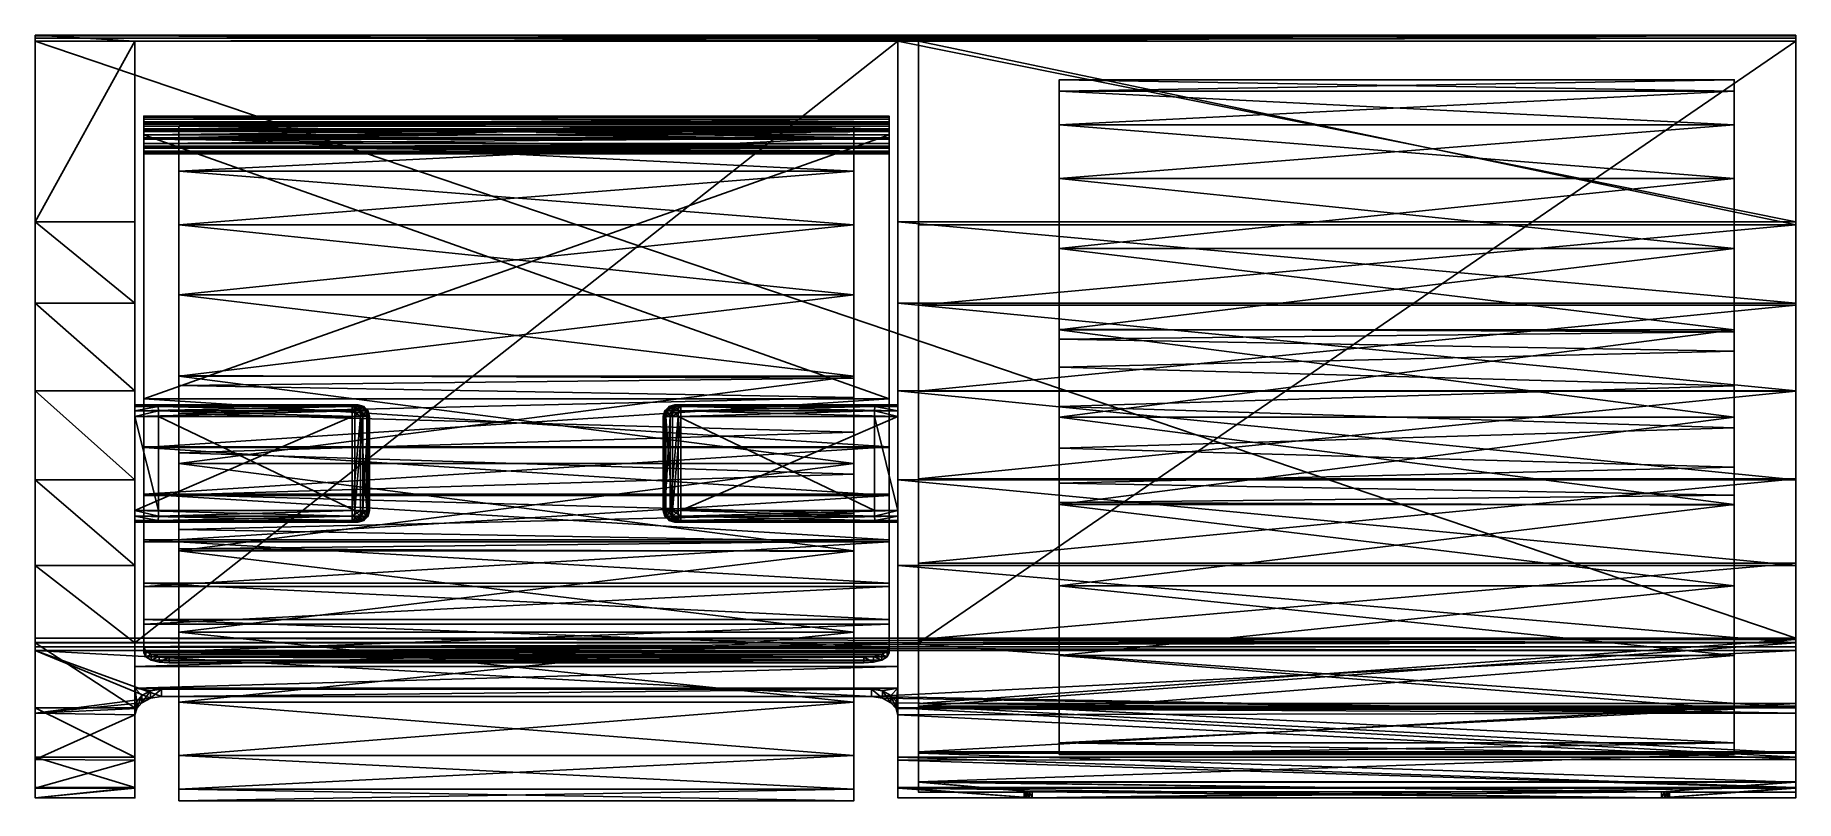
# Model space of a CAD drawing. Header units: millimetres. Extents: x -150 to 150, y -130 to 0.
import ezdxf

# ---------------------------------------------------------------- set-up
doc = ezdxf.new("R2010")
doc.units = ezdxf.units.MM

msp = doc.modelspace()

# ---------------------------------------------------------------- meshes
at = {"color": 57}
mesh = msp.add_polyface(dxfattribs=at)
corners = [(-131.5, -70.29, 16.7), (-131.5, -70.17, 15.7), (-131.5, -78.45, 15.22), (-131.5, -62, 16.2), (-131.5, -17, 17.25), (-131.5, -17, 16.25), (-131.5, -62, 17.2), (-131.5, -78.21, 14.25), (-4.5, -70.17, 15.7), (-150, -45.69, -79.07), (-150, -128.34, -0.1), (-150, -31.81, -72.89), (-150, -60.63, -81.85), (-150, -115.54, 31), (-150, -102.76, 45), (-150, 0, -54), (-133, -114.67, 30.5), (-133, -45.69, -79.07), (-133, -31.81, -72.89), (-133, -1, -54.59), (-133, -107.59, 39.75), (-133, -75.8, -81.1), (-133, -60.63, -81.85), (-150, -75.8, -81.1), (-129, -65, -54.6), (-133, -65, -54.6), (-129.02, -64, -54.33), (-133, -63.27, -53.6), (-129.07, -63.27, -53.6), (-133, -64, -54.33), (-133, -63, -52.6), (-129.15, -63, -52.6), (-133, -63, -45.6), (-133, -63.27, -44.6), (-96, -63, -45.6), (-96, -63.27, -44.6), (-133, -65, -43.6), (-96, -64, -43.87), (-133, -64, -43.87), (-96, -65, -43.6), (-95.85, -63, -47.59), (-95.7, -63.27, -48.58), (-95.55, -65, -49.57), (-95.59, -64, -49.3), (-129, -81, -54.6), (-95.55, -81, -49.57), (-133, -83, -52.6), (-133, -81, -54.6), (-133, -83, -45.6), (-96, -81, -43.6), (-133, -81, -43.6), (-95, -63, -46.53)]
mesh.append_faces([[corners[k] for k in face] for face in [(11, 13, 14, 11), (30, 47, 46, 30), (32, 48, 36, 32), (32, 51, 40, 32)]], dxfattribs={"vtx0": -1, "vtx1": -1, "vtx2": -1, "vtx3": -1, "color": 57})
mesh.append_faces([[corners[k] for k in face] for face in [(0, 1, 2, 0), (1, 0, 3, 1), (4, 5, 6, 4), (6, 3, 0, 6), (9, 10, 11, 9), (11, 14, 15, 11), (19, 20, 18, 19), (40, 41, 31, 40), (27, 25, 30, 27), (34, 51, 32, 34)]], dxfattribs={"vtx0": -1, "vtx1": -1, "vtx3": -1, "color": 57})
mesh.append_faces([[corners[k] for k in face] for face in [(16, 17, 18, 16), (31, 28, 27, 31), (34, 33, 35, 34), (31, 41, 28, 31), (32, 40, 31, 32)]], dxfattribs={"vtx0": -1, "vtx2": -1, "vtx3": -1, "color": 57})
mesh.append_faces([[corners[k] for k in face] for face in [(11, 17, 9, 11), (21, 12, 22, 21), (12, 21, 23, 12), (22, 9, 17, 22), (36, 37, 38, 36), (38, 35, 33, 38), (42, 26, 43, 42), (43, 28, 41, 43)]], dxfattribs={"vtx0": -1, "vtx3": -1, "color": 57})
mesh.append_faces([[corners[k] for k in face] for face in [(5, 3, 6, 5), (1, 7, 2, 1), (9, 12, 10, 9), (33, 32, 36, 33), (32, 30, 46, 32), (25, 47, 30, 25)]], dxfattribs={"vtx1": -1, "vtx2": -1, "vtx3": -1, "color": 57})
mesh.append_faces([[corners[k] for k in face] for face in [(1, 8, 7, 1), (1, 3, 8, 1), (18, 17, 11, 18), (12, 9, 22, 12), (24, 25, 26, 24), (27, 28, 29, 27), (30, 31, 27, 30), (29, 26, 25, 29), (32, 33, 34, 32), (37, 35, 38, 37), (26, 28, 43, 26), (38, 33, 36, 38), (49, 39, 50, 49), (30, 32, 31, 30)]], dxfattribs={"vtx1": -1, "vtx3": -1, "color": 57})
mesh.append_faces([[corners[k] for k in face] for face in [(28, 26, 29, 28), (36, 39, 37, 36), (42, 24, 26, 42), (25, 24, 44, 25), (24, 42, 45, 24), (27, 29, 25, 27), (39, 36, 50, 39)]], dxfattribs={"vtx2": -1, "vtx3": -1, "color": 57})
mesh = msp.add_polyface(dxfattribs=at)
corners = [(-131.5, -17, 17.25), (-131.5, -15.5, 16.88), (-131.5, -17, 16.25), (-131.5, -15.96, 16), (-131.5, -13.78, 14.43), (-131.5, -15.16, 15.29), (-131.5, -14.34, 15.87), (-131.5, -13.95, 12.89), (-131.5, -14.89, 13.23), (-131.5, -15.48, 12.34), (-131.5, -16.16, 10.86), (-131.5, -16.42, 11.83), (-131.5, -14.8, 11.6), (-131.5, -17.49, 11.8), (-131.5, -17.7, 10.83), (-131.5, -20, 12.76), (-131.5, -18.45, 12.28), (-131.5, -19.09, 11.51), (-131.5, -19.08, 13.14), (-131.5, -19.74, 15.75), (-131.5, -18.9, 15.21), (-131.5, -20.24, 14.28), (-131.5, -19.24, 14.2), (-131.5, -14.77, 14.3), (-4.5, -17, 16.25), (-131.5, -62, 16.2), (-4.5, -15.16, 15.29), (-4.5, -14.89, 13.23), (-4.5, -16.42, 11.83), (-4.5, -18.45, 12.28), (-4.5, -19.24, 14.2), (-4.5, -19.08, 13.14), (-4.5, -17.49, 11.8), (-4.5, -15.48, 12.34), (-4.5, -14.77, 14.3), (-4.5, -15.96, 16), (-4.5, -19.74, 15.75), (-4.5, -20, 12.76), (-4.5, -17.7, 10.83), (-4.5, -14.8, 11.6), (-4.5, -13.78, 14.43), (-4.5, -15.5, 16.88), (-4.5, -14.34, 15.87), (-4.5, -13.95, 12.89), (-4.5, -16.16, 10.86), (-4.5, -19.09, 11.51), (-4.5, -20.24, 14.28), (-150, -0.5, 44.87), (-150, -0.13, 44.5), (-150, -1, 45), (-150, 0, 44), (-150, -102.76, 45), (-150, 0, -54), (-133, -1, 44), (-133, -103.59, 44), (-133, -1, -54.59), (-3, -1, 44), (-3, -1, -54.59), (-133, -31.81, -72.89), (-150, -31.81, -72.89)]
mesh.append_faces([[corners[k] for k in face] for face in [(2, 1, 3, 2), (4, 5, 6, 4), (7, 8, 4, 7), (8, 7, 9, 8), (10, 11, 12, 10), (11, 10, 13, 11), (15, 16, 17, 15), (16, 15, 18, 16), (21, 18, 15, 21), (12, 9, 7, 12), (6, 3, 1, 6), (49, 50, 51, 49), (55, 52, 57, 55)]], dxfattribs={"vtx0": -1, "vtx1": -1, "vtx3": -1, "color": 57})
mesh.append_faces([[corners[k] for k in face] for face in [(13, 14, 17, 13)]], dxfattribs={"vtx0": -1, "vtx2": -1, "vtx3": -1, "color": 57})
mesh.append_faces([[corners[k] for k in face] for face in [(23, 26, 5, 23), (9, 27, 8, 9), (13, 28, 11, 13), (18, 29, 16, 18), (20, 30, 22, 20), (22, 31, 18, 22), (16, 32, 13, 16), (11, 33, 9, 11), (8, 34, 23, 8), (5, 35, 3, 5), (17, 37, 15, 17), (10, 38, 14, 10), (7, 39, 12, 7), (6, 40, 4, 6), (0, 41, 1, 0), (1, 42, 6, 1), (4, 43, 7, 4), (12, 44, 10, 12), (14, 45, 17, 14), (15, 46, 21, 15)]], dxfattribs={"vtx0": -1, "vtx3": -1, "color": 57})
mesh.append_faces([[corners[k] for k in face] for face in [(0, 1, 2, 0), (10, 14, 13, 10), (20, 22, 21, 20), (22, 18, 21, 22), (16, 13, 17, 16), (11, 9, 12, 11), (8, 23, 4, 8), (23, 5, 4, 23), (5, 3, 6, 5), (48, 50, 49, 48), (50, 52, 51, 50), (59, 52, 55, 59)]], dxfattribs={"vtx1": -1, "vtx2": -1, "vtx3": -1, "color": 57})
mesh.append_faces([[corners[k] for k in face] for face in [(19, 20, 21, 19), (2, 24, 25, 2), (2, 3, 24, 2), (19, 36, 20, 19), (19, 21, 36, 19), (47, 48, 49, 47), (53, 54, 55, 53), (53, 56, 54, 53), (58, 59, 55, 58)]], dxfattribs={"vtx1": -1, "vtx3": -1, "color": 57})
mesh = msp.add_polyface(dxfattribs=at)
corners = [(-4.5, -17, 16.25), (-4.5, -62, 16.2), (-131.5, -62, 16.2), (-131.5, -15.96, 16), (-4.5, -15.96, 16), (-4.5, -15.16, 15.29), (-131.5, -14.77, 14.3), (-4.5, -14.77, 14.3), (-4.5, -14.89, 13.23), (-131.5, -15.48, 12.34), (-4.5, -15.48, 12.34), (-4.5, -16.42, 11.83), (-131.5, -17.49, 11.8), (-4.5, -17.49, 11.8), (-4.5, -18.45, 12.28), (-131.5, -19.08, 13.14), (-4.5, -19.08, 13.14), (-4.5, -19.24, 14.2), (-131.5, -19.24, 14.2), (-131.5, -18.45, 12.28), (-131.5, -16.42, 11.83), (-131.5, -14.89, 13.23), (-131.5, -15.16, 15.29), (-4.5, -19.74, 15.75), (-4.5, -18.9, 15.21), (-131.5, -18.9, 15.21), (-131.5, -20.24, 14.28), (-4.5, -20.24, 14.28), (-4.5, -20, 12.76), (-131.5, -19.09, 11.51), (-4.5, -19.09, 11.51), (-4.5, -17.7, 10.83), (-131.5, -16.16, 10.86), (-4.5, -16.16, 10.86), (-4.5, -14.8, 11.6), (-131.5, -13.95, 12.89), (-4.5, -13.95, 12.89), (-4.5, -13.78, 14.43), (-131.5, -14.34, 15.87), (-4.5, -14.34, 15.87), (-4.5, -15.5, 16.88), (-131.5, -15.5, 16.88), (-131.5, -13.78, 14.43), (-131.5, -14.8, 11.6), (-131.5, -17.7, 10.83), (-131.5, -20, 12.76), (-4.5, -62, 17.2), (-4.5, -17, 17.25), (-131.5, -17, 17.25), (150, 0, 44), (-150, 0, 44), (-150, -0.13, 44.5), (-3, -31.81, -72.89), (-3, -107.59, 39.75), (-3, -1, -54.59), (-3, -1, 44), (-3, -103.59, 44), (-133, -1, -54.59), (-150, 0, -54), (150, 0, -54), (0.5, -1, 44), (0.5, -103.59, 44), (0.5, -1, -53.43), (0.5, -32.32, -72.03)]
mesh.append_faces([[corners[k] for k in face] for face in [(0, 46, 1, 0), (4, 40, 0, 4), (40, 4, 39, 40), (7, 37, 5, 7), (37, 8, 36, 37), (11, 34, 10, 11), (34, 11, 33, 34), (14, 30, 13, 14), (30, 14, 28, 30), (17, 27, 16, 17), (16, 28, 14, 16), (13, 33, 11, 13), (10, 36, 8, 10), (5, 39, 4, 5), (52, 53, 54, 52), (62, 61, 63, 62)]], dxfattribs={"vtx0": -1, "vtx1": -1, "vtx3": -1, "color": 57})
mesh.append_faces([[corners[k] for k in face] for face in [(0, 3, 4, 0), (5, 6, 7, 5), (8, 9, 10, 8), (11, 12, 13, 11), (14, 15, 16, 14), (23, 26, 27, 23), (28, 29, 30, 28), (31, 32, 33, 31), (34, 35, 36, 34), (37, 38, 39, 37)]], dxfattribs={"vtx0": -1, "vtx3": -1, "color": 57})
mesh.append_faces([[corners[k] for k in face] for face in [(0, 1, 2, 0), (7, 8, 37, 7), (17, 24, 27, 17), (27, 28, 16, 27), (30, 31, 13, 30), (31, 33, 13, 31), (34, 36, 10, 34), (37, 39, 5, 37), (40, 47, 0, 40), (47, 46, 0, 47), (58, 59, 54, 58)]], dxfattribs={"vtx1": -1, "vtx2": -1, "vtx3": -1, "color": 57})
mesh.append_faces([[corners[k] for k in face] for face in [(17, 16, 18, 17), (14, 13, 19, 14), (11, 10, 20, 11), (8, 7, 21, 8), (5, 4, 22, 5), (40, 39, 41, 40), (37, 36, 42, 37), (34, 33, 43, 34), (31, 30, 44, 31), (28, 27, 45, 28), (55, 54, 56, 55), (54, 55, 57, 54), (60, 61, 62, 60)]], dxfattribs={"vtx1": -1, "vtx3": -1, "color": 57})
mesh.append_faces([[corners[k] for k in face] for face in [(23, 24, 25, 23), (46, 47, 48, 46), (24, 23, 27, 24), (49, 50, 51, 49), (59, 58, 50, 59)]], dxfattribs={"vtx2": -1, "vtx3": -1, "color": 57})
mesh = msp.add_polyface(dxfattribs=at)
corners = [(150, -1, 45), (150, -0.5, 44.87), (-150, -1, 45), (150, 0, 44), (-150, -0.13, 44.5), (150, -0.13, 44.5), (-150, -0.5, 44.87), (150, -102.76, 45), (150, -104.89, 44.11), (150, -104.27, 44.59), (-150, -104.27, 44.59), (-150, -102.76, 45), (150, -103.54, 44.9), (150, -115.54, 31), (-7.5, -112.73, 35), (-5.64, -113.03, 34.6), (-4.19, -113.78, 33.55), (-3.3, -114.79, 32.11), (-3, -115.87, 30.5), (150, -123.45, 16.07), (-3, -123.6, 15.71), (150, -128.34, -0.1), (-3, -128.37, -0.29), (-3, -31.81, -72.89), (-3, -1, -54.59), (150, -31.81, -72.89), (150, 0, -54), (19.9, -128.98, -15.4), (0.5, -127.31, -0.08), (127.1, -128.98, -15.4), (150, -127.31, -0.08), (0.5, -114.36, 30.97), (150, -122.37, 16.08), (0.5, -122.37, 16.08), (0.5, -103.59, 44), (150, -103.59, 44), (150, -114.36, 30.97), (-3, -114.66, -58.94), (150, -123.04, -46.26), (-3, -123.04, -46.26), (150, -114.66, -58.94), (-3, -90.38, -76.84), (150, -103.57, -69.32), (-3, -103.57, -69.32), (150, -90.38, -76.84), (-3, -60.63, -81.85), (150, -75.8, -81.1), (-3, -75.8, -81.1), (150, -60.63, -81.85), (150, -45.69, -79.07), (-3, -45.69, -79.07), (150, -128.25, -31.99), (-3, -128.25, -31.99), (-150, 0, 44), (127.1, -128.98, -18.4), (150, -127.27, -31.76), (0.5, -127.27, -31.76), (19.9, -128.98, -18.4), (0.5, -122.15, -45.81), (150, -113.9, -58.29), (0.5, -113.9, -58.29), (0.5, -102.98, -68.51), (150, -89.99, -75.92), (0.5, -89.99, -75.92), (0.5, -75.63, -80.11), (150, -60.69, -80.85), (0.5, -60.69, -80.85), (150, -32.32, -72.03), (0.5, -32.32, -72.03), (0.5, -45.99, -78.11), (150, -45.99, -78.11), (150, -75.63, -80.11), (150, -102.98, -68.51), (150, -122.15, -45.81), (0.5, -1, -53.43), (0.5, -1, 44), (150, -1, 44), (150, -1, -53.43)]
mesh.append_faces([[corners[k] for k in face] for face in [(27, 28, 29, 27), (54, 56, 57, 54)]], dxfattribs={"vtx0": -1, "vtx1": -1, "vtx3": -1, "color": 57})
mesh.append_faces([[corners[k] for k in face] for face in [(13, 14, 15, 13), (13, 15, 16, 13), (13, 16, 17, 13), (29, 28, 30, 29), (54, 55, 56, 54)]], dxfattribs={"vtx0": -1, "vtx2": -1, "vtx3": -1, "color": 57})
mesh.append_faces([[corners[k] for k in face] for face in [(3, 4, 5, 3), (5, 6, 1, 5), (13, 17, 18, 13), (31, 32, 33, 31), (33, 30, 28, 33), (37, 38, 39, 37), (38, 37, 40, 38), (41, 42, 43, 41), (42, 41, 44, 42), (45, 46, 47, 45), (46, 45, 48, 46), (23, 49, 50, 23), (50, 48, 45, 50), (47, 44, 41, 47), (43, 40, 37, 43), (39, 51, 52, 39), (58, 59, 60, 58), (61, 62, 63, 61), (64, 65, 66, 64)]], dxfattribs={"vtx0": -1, "vtx3": -1, "color": 57})
mesh.append_faces([[corners[k] for k in face] for face in [(13, 8, 14, 13), (26, 25, 24, 26)]], dxfattribs={"vtx1": -1, "vtx2": -1, "vtx3": -1, "color": 57})
mesh.append_faces([[corners[k] for k in face] for face in [(0, 1, 2, 0), (0, 2, 7, 0), (7, 11, 12, 7), (13, 18, 19, 13), (19, 20, 21, 19), (23, 24, 25, 23), (34, 35, 31, 34), (36, 32, 31, 36), (49, 48, 50, 49), (46, 44, 47, 46), (42, 40, 43, 42), (38, 51, 39, 38), (3, 26, 53, 3), (69, 66, 70, 69), (64, 63, 71, 64), (61, 60, 72, 61), (58, 56, 73, 58), (68, 67, 74, 68), (75, 74, 76, 75), (75, 76, 34, 75)]], dxfattribs={"vtx1": -1, "vtx3": -1, "color": 57})
mesh.append_faces([[corners[k] for k in face] for face in [(8, 9, 10, 8), (18, 20, 19, 18), (20, 22, 21, 20), (35, 36, 31, 35), (23, 25, 49, 23), (67, 68, 69, 67), (74, 77, 76, 74)]], dxfattribs={"vtx2": -1, "vtx3": -1, "color": 57})
mesh = msp.add_polyface(dxfattribs=at)
corners = [(128.39, -129, -16.27), (128.09, -128.99, -15.81), (150, -129, -16.91), (127.64, -128.99, -15.51), (127.1, -128.98, -15.4), (150, -127.31, -0.08), (150, -122.37, 16.08), (0.5, -122.37, 16.08), (150, -0.13, 44.5), (150, -1, 44), (150, 0, 44), (150, -0.5, 44.87), (150, -1, 45), (150, -102.76, 45), (150, -103.59, 44), (150, -103.54, 44.9), (150, -104.27, 44.59), (150, -115.54, 31), (150, -114.36, 30.97), (150, -104.89, 44.11), (150, -128.34, -0.1), (150, -123.45, 16.07), (150, -128.25, -31.99), (150, -127.27, -31.76), (150, -130, -16.9), (150, -122.15, -45.81), (150, -114.66, -58.94), (150, -113.9, -58.29), (150, -123.04, -46.26), (150, -102.98, -68.51), (150, -90.38, -76.84), (150, -89.99, -75.92), (150, -103.57, -69.32), (150, -75.63, -80.11), (150, -60.63, -81.85), (150, -60.69, -80.85), (150, -75.8, -81.1), (150, -45.69, -79.07), (150, -45.99, -78.11), (150, 0, -54), (150, -1, -53.43), (150, -31.81, -72.89), (150, -32.32, -72.03), (127.1, -128.98, -18.4), (0.5, -122.15, -45.81), (0.5, -102.98, -68.51), (0.5, -75.63, -80.11), (0.5, -45.99, -78.11), (0.5, -60.69, -80.85), (0.5, -89.99, -75.92), (0.5, -113.9, -58.29), (127.64, -128.99, -18.3), (128.09, -128.99, -17.99), (0.5, -127.27, -31.76), (0.5, -1, -53.43), (0.5, -103.59, 44)]
mesh.append_faces([[corners[k] for k in face] for face in [(8, 9, 10, 8), (9, 13, 14, 9), (17, 18, 19, 17), (18, 17, 6, 18), (20, 5, 21, 20), (5, 20, 2, 5), (22, 23, 24, 22), (23, 22, 25, 23), (26, 27, 28, 26), (27, 26, 29, 27), (30, 31, 32, 30), (31, 30, 33, 31), (34, 35, 36, 34), (35, 37, 38, 35), (39, 40, 41, 39), (41, 38, 37, 41), (36, 33, 30, 36), (32, 29, 26, 32), (28, 25, 22, 28), (21, 6, 17, 21), (19, 14, 16, 19)]], dxfattribs={"vtx0": -1, "vtx1": -1, "vtx3": -1, "color": 57})
mesh.append_faces([[corners[k] for k in face] for face in [(4, 5, 2, 4)]], dxfattribs={"vtx0": -1, "vtx2": -1, "vtx3": -1, "color": 57})
mesh.append_faces([[corners[k] for k in face] for face in [(23, 43, 2, 23), (27, 44, 25, 27), (31, 45, 29, 31), (35, 46, 33, 35), (42, 47, 38, 42), (38, 48, 35, 38), (33, 49, 31, 33), (29, 50, 27, 29), (25, 53, 23, 25)]], dxfattribs={"vtx0": -1, "vtx3": -1, "color": 57})
mesh.append_faces([[corners[k] for k in face] for face in [(0, 1, 2, 0), (1, 3, 2, 1), (3, 4, 2, 3), (8, 11, 9, 8), (11, 12, 9, 11), (12, 13, 9, 12), (13, 15, 14, 13), (15, 16, 14, 15), (34, 37, 35, 34), (39, 10, 40, 39), (9, 40, 10, 9), (40, 42, 41, 40), (42, 38, 41, 42), (35, 33, 36, 35), (31, 29, 32, 31), (27, 25, 28, 27), (23, 2, 24, 23), (5, 6, 21, 5), (18, 14, 19, 18), (51, 52, 2, 51)]], dxfattribs={"vtx1": -1, "vtx2": -1, "vtx3": -1, "color": 57})
mesh.append_faces([[corners[k] for k in face] for face in [(6, 5, 7, 6), (43, 51, 2, 43)]], dxfattribs={"vtx1": -1, "vtx3": -1, "color": 57})
mesh.append_faces([[corners[k] for k in face] for face in [(42, 40, 54, 42), (9, 14, 55, 9)]], dxfattribs={"vtx2": -1, "vtx3": -1, "color": 57})
mesh = msp.add_polyface(dxfattribs=at)
corners = [(-131.5, -18.9, 15.21), (-4.5, -18.9, 15.21), (-4.5, -19.24, 14.2), (-131.5, -17, 17.25), (-4.5, -17, 17.25), (-4.5, -15.5, 16.88), (-131.5, -62, 17.2), (-4.5, -62, 17.2), (-150, -1, 45), (150, -0.5, 44.87), (-150, -0.5, 44.87), (-150, -0.13, 44.5), (150, -0.13, 44.5), (-150, -102.76, 45), (150, -102.76, 45), (-3, -1, 44), (-133, -1, 44), (-133, -1, -54.59), (-95.85, -63, -47.59), (-95, -63.27, -48.33), (-95.7, -63.27, -48.58), (-95.4, -63, -47.4), (-94.27, -63.27, -47.6), (-93.63, -64, -47.97), (-94.63, -64, -48.97), (-95, -63, -46.53), (-94, -63.27, -46.6), (-95.09, -63, -47.01), (-94.27, -63.27, -45.6), (-93.63, -64, -45.23), (-93.27, -64, -46.6), (-95.52, -63, -45.72), (-95, -63.27, -44.87), (-95.16, -63, -46.06), (-96, -63, -45.6), (-96, -63.27, -44.6), (-96, -64, -43.87), (-94.63, -64, -44.23), (-40.6, -63, -47.4), (-40.15, -63, -47.59), (-41, -63.27, -48.33), (-41.73, -63.27, -47.6), (-40.91, -63, -47.01), (-40.3, -63.27, -48.58), (-41.37, -64, -48.97), (-42.73, -64, -46.6), (-41.73, -63.27, -45.6), (-42, -63.27, -46.6), (-42.37, -64, -47.97), (-40, -63.27, -44.6), (-40.48, -63, -45.72), (-41, -63.27, -44.87), (-41.37, -64, -44.23), (-40, -64, -43.87), (-41, -63, -46.53), (-40.84, -63, -46.06), (-40.41, -64, -49.3), (-42.37, -64, -45.23), (-40, -63, -45.6)]
mesh.append_faces([[corners[k] for k in face] for face in [(6, 7, 3, 6), (34, 35, 31, 34), (27, 18, 25, 27), (55, 58, 54, 55)]], dxfattribs={"vtx0": -1, "vtx1": -1, "vtx3": -1, "color": 57})
mesh.append_faces([[corners[k] for k in face] for face in [(18, 19, 20, 18), (39, 43, 40, 39)]], dxfattribs={"vtx0": -1, "vtx2": -1, "vtx3": -1, "color": 57})
mesh.append_faces([[corners[k] for k in face] for face in [(8, 9, 10, 8), (19, 23, 24, 19), (26, 29, 30, 26), (31, 35, 32, 31), (36, 32, 35, 36), (38, 41, 42, 38), (44, 41, 40, 44), (45, 46, 47, 45), (49, 50, 51, 49), (49, 52, 53, 49), (54, 46, 55, 54), (46, 54, 47, 46), (42, 47, 54, 42)]], dxfattribs={"vtx0": -1, "vtx3": -1, "color": 57})
mesh.append_faces([[corners[k] for k in face] for face in [(33, 25, 34, 33), (42, 54, 39, 42)]], dxfattribs={"vtx1": -1, "vtx2": -1, "vtx3": -1, "color": 57})
mesh.append_faces([[corners[k] for k in face] for face in [(11, 10, 12, 11), (19, 21, 22, 19), (19, 24, 20, 19), (25, 26, 27, 25), (26, 25, 28, 26), (26, 30, 22, 26), (31, 32, 33, 31), (27, 22, 21, 27), (32, 37, 28, 32), (33, 28, 25, 33), (31, 33, 34, 31), (21, 18, 27, 21), (38, 39, 40, 38), (45, 47, 48, 45), (43, 56, 40, 43), (52, 51, 57, 52), (46, 57, 51, 46), (46, 51, 55, 46), (50, 55, 51, 50), (38, 42, 39, 38)]], dxfattribs={"vtx1": -1, "vtx3": -1, "color": 57})
mesh.append_faces([[corners[k] for k in face] for face in [(0, 1, 2, 0), (3, 4, 5, 3), (8, 13, 14, 8), (15, 16, 17, 15), (18, 21, 19, 18), (19, 22, 23, 19), (26, 28, 29, 26), (26, 22, 27, 26), (32, 28, 33, 32), (38, 40, 41, 38), (49, 51, 52, 49), (42, 41, 47, 42), (47, 41, 48, 47), (55, 50, 58, 55)]], dxfattribs={"vtx2": -1, "vtx3": -1, "color": 57})
mesh = msp.add_polyface(dxfattribs=at)
corners = [(-131.5, -104.29, -4.26), (-131.5, -105.23, -3.91), (-131.5, -99.59, 2.55), (-131.5, -100.39, 3.15), (-131.5, -93.38, 8.03), (-131.5, -86.38, 12.79), (-131.5, -86.03, 11.85), (-131.5, -93.98, 8.83), (-131.5, -78.21, 14.25), (-131.5, -78.45, 15.22), (-150, -60.63, -81.85), (-150, -75.8, -81.1), (-150, -128.34, -0.1), (-150, -90.38, -76.84), (-150, -103.57, -69.32), (-150, -123.45, 16.07), (-150, -31.81, -72.89), (-150, -115.54, 31), (-150, -103.54, 44.9), (-150, -102.76, 45), (-150, -104.27, 44.59), (-150, -104.89, 44.11), (-133, -114.67, 30.5), (-133, -90.38, -76.84), (-133, -75.8, -81.1), (-133, -60.63, -81.85), (-133, -45.69, -79.07), (-133, -31.81, -72.89), (-133, -111.29, 35.25), (-133, -107.59, 39.75), (-133, -103.59, 44), (-133, -1, -54.59), (-133, -103.57, -69.32), (-96, -81, -43.6), (-133, -81, -43.6), (-96, -82, -43.87), (-133, -82.73, -44.6), (-96, -82.73, -44.6), (-133, -82, -43.87), (-133, -83, -45.6), (-96, -83, -45.6), (-129, -81, -54.6), (-95.55, -81, -49.57), (-129.02, -82, -54.33), (-95.59, -82, -49.3), (-129.07, -82.73, -53.6), (-95.85, -83, -47.59), (-129.15, -83, -52.6), (-95.7, -82.73, -48.58), (-133, -83, -52.6), (-133, -82.73, -53.6), (-133, -81, -54.6), (-133, -82, -54.33), (-95, -83, -46.53), (-133, -65, -54.6), (-129, -65, -54.6), (-133, -63, -45.6), (-133, -65, -43.6)]
mesh.append_faces([[corners[k] for k in face] for face in [(39, 46, 53, 39)]], dxfattribs={"vtx0": -1, "vtx1": -1, "vtx2": -1, "vtx3": -1, "color": 57})
mesh.append_faces([[corners[k] for k in face] for face in [(2, 3, 4, 2), (5, 6, 7, 5), (6, 5, 8, 6), (9, 8, 5, 9), (7, 4, 3, 7), (22, 27, 28, 22), (28, 27, 29, 28), (39, 56, 49, 39), (36, 34, 39, 36)]], dxfattribs={"vtx0": -1, "vtx1": -1, "vtx3": -1, "color": 57})
mesh.append_faces([[corners[k] for k in face] for face in [(19, 21, 20, 19), (22, 23, 24, 22), (22, 24, 25, 22), (22, 25, 26, 22), (40, 37, 36, 40), (47, 45, 48, 47), (47, 50, 45, 47)]], dxfattribs={"vtx0": -1, "vtx2": -1, "vtx3": -1, "color": 57})
mesh.append_faces([[corners[k] for k in face] for face in [(32, 13, 23, 32), (13, 32, 14, 13), (23, 11, 24, 23), (35, 34, 38, 35), (51, 43, 52, 51), (52, 45, 50, 52)]], dxfattribs={"vtx0": -1, "vtx3": -1, "color": 57})
mesh.append_faces([[corners[k] for k in face] for face in [(1, 3, 2, 1), (6, 4, 7, 6), (10, 11, 12, 10), (11, 13, 12, 11), (13, 14, 12, 13), (12, 15, 16, 12), (15, 17, 16, 15), (30, 29, 31, 30), (46, 47, 48, 46), (47, 46, 39, 47), (40, 39, 53, 40), (50, 49, 51, 50), (34, 57, 39, 34)]], dxfattribs={"vtx1": -1, "vtx2": -1, "vtx3": -1, "color": 57})
mesh.append_faces([[corners[k] for k in face] for face in [(0, 1, 2, 0), (18, 19, 20, 18), (13, 11, 23, 13), (33, 34, 35, 33), (36, 37, 38, 36), (39, 40, 36, 39), (41, 42, 43, 41), (43, 44, 45, 43), (48, 45, 44, 48), (49, 50, 47, 49), (43, 45, 52, 43), (49, 47, 39, 49), (51, 54, 41, 51), (41, 55, 42, 41), (52, 50, 51, 52)]], dxfattribs={"vtx1": -1, "vtx3": -1, "color": 57})
mesh.append_faces([[corners[k] for k in face] for face in [(37, 35, 38, 37), (42, 44, 43, 42), (51, 41, 43, 51), (36, 38, 34, 36)]], dxfattribs={"vtx2": -1, "vtx3": -1, "color": 57})
mesh = msp.add_polyface(dxfattribs=at)
corners = [(-4.5, -70.17, 15.7), (-4.5, -78.21, 14.25), (-131.5, -78.21, 14.25), (-4.5, -86.03, 11.85), (-4.5, -78.45, 15.22), (-4.5, -70.29, 16.7), (-131.5, -70.29, 16.7), (-4.5, -62, 17.2), (-4.5, -62, 16.2), (-3, -103.59, 44), (-3, -1, -54.59), (-3, -107.59, 39.75), (-3, -31.81, -72.89), (-3, -45.69, -79.07), (-3, -114.67, 30.5), (-3, -60.63, -81.85), (-3, -75.8, -81.1), (-3, -1, 44), (-133, -103.59, 44), (0.5, -60.69, -80.85), (0.5, -45.99, -78.11), (0.5, -127.31, -0.08), (0.5, -32.32, -72.03), (-7, -81, -54.6), (-7, -65, -54.6), (-3, -81, -54.6), (-3, -65, -54.6), (-40.45, -81, -49.57), (-40.45, -65, -49.57), (-3, -83, -52.6), (-3, -64, -54.33), (-3, -63.27, -53.6), (-3, -63, -52.6), (-3, -63, -45.6), (-3, -83, -45.6), (-3, -63.27, -44.6), (-3, -65, -43.6), (-3, -64, -43.87), (-3, -81, -43.6), (-40, -81, -43.6), (-40, -65, -43.6), (-6.85, -63, -52.6), (-6.93, -63.27, -53.6), (-6.98, -64, -54.33), (-40, -64, -43.87), (-40, -63.27, -44.6), (-40, -63, -45.6), (-40.48, -63, -45.72), (-40.41, -64, -49.3), (-40.15, -63, -47.59), (-40.3, -63.27, -48.58), (-41, -63, -46.53)]
mesh.append_faces([[corners[k] for k in face] for face in [(29, 26, 32, 29), (34, 33, 38, 34), (33, 49, 51, 33)]], dxfattribs={"vtx0": -1, "vtx1": -1, "vtx2": -1, "vtx3": -1, "color": 57})
mesh.append_faces([[corners[k] for k in face] for face in [(0, 4, 1, 0), (4, 0, 5, 4), (8, 5, 0, 8), (9, 10, 11, 9), (33, 34, 32, 33), (35, 36, 33, 35)]], dxfattribs={"vtx0": -1, "vtx1": -1, "vtx3": -1, "color": 57})
mesh.append_faces([[corners[k] for k in face] for face in [(41, 31, 42, 41), (46, 45, 35, 46), (41, 42, 50, 41)]], dxfattribs={"vtx0": -1, "vtx2": -1, "vtx3": -1, "color": 57})
mesh.append_faces([[corners[k] for k in face] for face in [(26, 43, 30, 26), (30, 42, 31, 30), (44, 36, 37, 44)]], dxfattribs={"vtx0": -1, "vtx3": -1, "color": 57})
mesh.append_faces([[corners[k] for k in face] for face in [(7, 5, 8, 7), (12, 13, 14, 12), (13, 15, 14, 13), (15, 16, 14, 15), (19, 20, 21, 19), (20, 22, 21, 20), (25, 26, 29, 25), (31, 32, 26, 31), (36, 38, 33, 36), (34, 29, 32, 34), (46, 47, 45, 46), (49, 41, 50, 49), (41, 49, 33, 41), (46, 33, 51, 46)]], dxfattribs={"vtx1": -1, "vtx2": -1, "vtx3": -1, "color": 57})
mesh.append_faces([[corners[k] for k in face] for face in [(1, 3, 2, 1), (5, 7, 6, 5), (23, 24, 25, 23), (27, 28, 23, 27), (30, 31, 26, 30), (38, 36, 39, 38), (32, 31, 41, 32), (43, 42, 30, 43), (40, 36, 44, 40), (35, 45, 37, 35), (33, 46, 35, 33), (24, 28, 43, 24), (43, 48, 42, 43), (50, 42, 48, 50), (32, 41, 33, 32)]], dxfattribs={"vtx1": -1, "vtx3": -1, "color": 57})
mesh.append_faces([[corners[k] for k in face] for face in [(0, 1, 2, 0), (4, 5, 6, 4), (17, 9, 18, 17), (24, 26, 25, 24), (28, 24, 23, 28), (35, 37, 36, 35), (36, 40, 39, 36), (26, 24, 43, 26), (45, 44, 37, 45), (28, 48, 43, 28)]], dxfattribs={"vtx2": -1, "vtx3": -1, "color": 57})
at = {"color": 7}
mesh = msp.add_polyface(dxfattribs=at)
corners = [(24.5, -51.82, -30.47), (139.5, -50.54, -27.09), (24.5, -50.1, -23.5), (24.5, -63.29, -38.39), (139.5, -59.78, -37.52), (24.5, -56.58, -35.84), (24.5, -56.58, -11.15), (139.5, -59.78, -9.47), (24.5, -63.29, -8.61), (139.5, -50.54, -19.91), (24.5, -51.82, -16.52), (139.5, -53.87, -33.44), (139.5, -53.87, -13.55), (24.5, -50.22, -79.04), (139.5, -50.22, -79.04), (24.5, -65.1, -81), (24.5, -24.44, -64.15), (139.5, -24.44, -64.15), (24.5, -36.35, -73.29), (24.5, -9.56, -38.38), (139.5, -9.56, -38.38), (24.5, -15.3, -52.25), (24.5, -9.56, -8.61), (139.5, -9.56, -8.61), (24.5, -7.6, -23.5), (24.5, -24.44, 17.16), (139.5, -24.44, 17.16), (24.5, -15.3, 5.25), (24.5, -50.22, 32.05), (139.5, -50.22, 32.05), (24.5, -36.35, 26.3), (139.5, -15.3, -52.25), (139.5, -36.35, -73.29), (24.5, -65.1, 34), (139.5, -65.1, 34), (139.5, -36.35, 26.3), (139.5, -15.3, 5.25), (139.5, -7.6, -23.5), (24.5, -70.42, -37.52)]
mesh.append_faces([[corners[k] for k in face] for face in [(10, 22, 2, 10), (6, 25, 10, 6), (8, 28, 6, 8), (28, 8, 33, 28), (3, 15, 38, 3), (15, 3, 13, 15), (0, 16, 5, 0), (2, 19, 0, 2), (5, 13, 3, 5)]], dxfattribs={"vtx0": -1, "vtx1": -1, "vtx3": -1, "color": 7})
mesh.append_faces([[corners[k] for k in face] for face in [(28, 30, 6, 28), (30, 25, 6, 30), (25, 27, 10, 25), (27, 22, 10, 27), (22, 24, 2, 22), (24, 19, 2, 24), (19, 21, 0, 19), (21, 16, 0, 21), (16, 18, 5, 16), (18, 13, 5, 18)]], dxfattribs={"vtx1": -1, "vtx2": -1, "vtx3": -1, "color": 7})
mesh.append_faces([[corners[k] for k in face] for face in [(13, 14, 15, 13), (16, 17, 18, 16), (19, 20, 21, 19), (22, 23, 24, 22), (25, 26, 27, 25), (28, 29, 30, 28), (21, 31, 16, 21), (18, 32, 13, 18), (33, 34, 28, 33), (30, 35, 25, 30), (27, 36, 22, 27), (24, 37, 19, 24)]], dxfattribs={"vtx1": -1, "vtx3": -1, "color": 7})
mesh.append_faces([[corners[k] for k in face] for face in [(0, 1, 2, 0), (3, 4, 5, 3), (6, 7, 8, 6), (2, 9, 10, 2), (5, 11, 0, 5), (10, 12, 6, 10)]], dxfattribs={"vtx3": -1, "color": 7})
mesh = msp.add_polyface(dxfattribs=at)
corners = [(139.5, -50.54, -27.09), (24.5, -51.82, -30.47), (139.5, -53.87, -33.44), (139.5, -59.78, -37.52), (24.5, -63.29, -38.39), (139.5, -66.91, -38.39), (139.5, -59.78, -9.47), (24.5, -56.58, -11.15), (139.5, -53.87, -13.55), (24.5, -56.58, -35.84), (139.5, -50.54, -19.91), (24.5, -50.1, -23.5), (24.5, -51.82, -16.52), (139.5, -66.91, -8.61), (24.5, -63.29, -8.61), (139.5, -50.22, -79.04), (24.5, -50.22, -79.04), (139.5, -36.35, -73.29), (139.5, -24.44, -64.15), (24.5, -24.44, -64.15), (139.5, -15.3, -52.25), (139.5, -9.56, -38.38), (24.5, -9.56, -38.38), (139.5, -7.6, -23.5), (139.5, -9.56, -8.61), (24.5, -9.56, -8.61), (139.5, -15.3, 5.25), (139.5, -24.44, 17.16), (24.5, -24.44, 17.16), (139.5, -36.35, 26.3), (139.5, -50.22, 32.05), (24.5, -50.22, 32.05), (139.5, -65.1, 34), (24.5, -15.3, -52.25), (24.5, -36.35, -73.29), (139.5, -65.1, -81), (24.5, -65.1, -81), (24.5, -36.35, 26.3), (24.5, -15.3, 5.25), (24.5, -7.6, -23.5)]
mesh.append_faces([[corners[k] for k in face] for face in [(8, 29, 6, 8), (10, 26, 8, 10), (0, 23, 10, 0), (2, 20, 0, 2), (3, 17, 2, 3), (6, 32, 13, 6)]], dxfattribs={"vtx0": -1, "vtx1": -1, "vtx3": -1, "color": 7})
mesh.append_faces([[corners[k] for k in face] for face in [(23, 24, 10, 23), (24, 26, 10, 24), (26, 27, 8, 26), (27, 29, 8, 27), (29, 30, 6, 29), (30, 32, 6, 30), (35, 15, 3, 35), (15, 17, 3, 15), (17, 18, 2, 17), (18, 20, 2, 18), (20, 21, 0, 20), (21, 23, 0, 21)]], dxfattribs={"vtx1": -1, "vtx2": -1, "vtx3": -1, "color": 7})
mesh.append_faces([[corners[k] for k in face] for face in [(15, 16, 17, 15), (18, 19, 20, 18), (21, 22, 23, 21), (24, 25, 26, 24), (27, 28, 29, 27), (30, 31, 32, 30)]], dxfattribs={"vtx1": -1, "vtx3": -1, "color": 7})
mesh.append_faces([[corners[k] for k in face] for face in [(21, 20, 33, 21), (18, 17, 34, 18), (15, 35, 36, 15), (30, 29, 37, 30), (27, 26, 38, 27), (24, 23, 39, 24)]], dxfattribs={"vtx2": -1, "vtx3": -1, "color": 7})
mesh.append_faces([[corners[k] for k in face] for face in [(0, 1, 2, 0), (3, 4, 5, 3), (6, 7, 8, 6), (3, 2, 9, 3), (0, 10, 11, 0), (10, 8, 12, 10), (6, 13, 14, 6)]], dxfattribs={"vtx3": -1, "color": 7})
mesh = msp.add_polyface(dxfattribs=at)
corners = [(-125.5, -59.72, -62.75), (-10.5, -58.44, -59.37), (-125.5, -58, -55.78), (-125.5, -71.19, -70.67), (-10.5, -67.68, -69.8), (-125.5, -64.48, -68.12), (-125.5, -64.48, -43.43), (-10.5, -67.68, -41.75), (-125.5, -71.19, -40.89), (-10.5, -58.44, -52.19), (-125.5, -59.72, -48.8), (-10.5, -61.77, -65.72), (-10.5, -61.77, -45.83), (-125.5, -58.12, -111.32), (-10.5, -58.12, -111.32), (-125.5, -73, -113.28), (-125.5, -32.34, -96.43), (-10.5, -32.34, -96.43), (-125.5, -44.25, -105.57), (-125.5, -17.46, -70.66), (-10.5, -17.46, -70.66), (-125.5, -23.2, -84.53), (-125.5, -17.46, -40.89), (-10.5, -17.46, -40.89), (-125.5, -15.5, -55.78), (-125.5, -32.34, -15.12), (-10.5, -32.34, -15.12), (-125.5, -23.2, -27.03), (-125.5, -58.12, -0.23), (-10.5, -58.12, -0.23), (-125.5, -44.25, -5.98), (-10.5, -23.2, -84.53), (-10.5, -44.25, -105.57), (-125.5, -73, 1.72), (-10.5, -73, 1.72), (-10.5, -44.25, -5.98), (-10.5, -23.2, -27.03), (-10.5, -15.5, -55.78), (-125.5, -78.32, -69.8)]
mesh.append_faces([[corners[k] for k in face] for face in [(10, 22, 2, 10), (6, 25, 10, 6), (8, 28, 6, 8), (28, 8, 33, 28), (3, 15, 38, 3), (15, 3, 13, 15), (0, 16, 5, 0), (2, 19, 0, 2), (5, 13, 3, 5)]], dxfattribs={"vtx0": -1, "vtx1": -1, "vtx3": -1, "color": 7})
mesh.append_faces([[corners[k] for k in face] for face in [(28, 30, 6, 28), (30, 25, 6, 30), (25, 27, 10, 25), (27, 22, 10, 27), (22, 24, 2, 22), (24, 19, 2, 24), (19, 21, 0, 19), (21, 16, 0, 21), (16, 18, 5, 16), (18, 13, 5, 18)]], dxfattribs={"vtx1": -1, "vtx2": -1, "vtx3": -1, "color": 7})
mesh.append_faces([[corners[k] for k in face] for face in [(13, 14, 15, 13), (16, 17, 18, 16), (19, 20, 21, 19), (22, 23, 24, 22), (25, 26, 27, 25), (28, 29, 30, 28), (21, 31, 16, 21), (18, 32, 13, 18), (33, 34, 28, 33), (30, 35, 25, 30), (27, 36, 22, 27), (24, 37, 19, 24)]], dxfattribs={"vtx1": -1, "vtx3": -1, "color": 7})
mesh.append_faces([[corners[k] for k in face] for face in [(0, 1, 2, 0), (3, 4, 5, 3), (6, 7, 8, 6), (2, 9, 10, 2), (5, 11, 0, 5), (10, 12, 6, 10)]], dxfattribs={"vtx3": -1, "color": 7})
mesh = msp.add_polyface(dxfattribs=at)
corners = [(-10.5, -58.44, -59.37), (-125.5, -59.72, -62.75), (-10.5, -61.77, -65.72), (-10.5, -67.68, -69.8), (-125.5, -71.19, -70.67), (-10.5, -74.81, -70.67), (-10.5, -67.68, -41.75), (-125.5, -64.48, -43.43), (-10.5, -61.77, -45.83), (-125.5, -64.48, -68.12), (-10.5, -58.44, -52.19), (-125.5, -58, -55.78), (-125.5, -59.72, -48.8), (-10.5, -74.81, -40.89), (-125.5, -71.19, -40.89), (-10.5, -58.12, -111.32), (-125.5, -58.12, -111.32), (-10.5, -44.25, -105.57), (-10.5, -32.34, -96.43), (-125.5, -32.34, -96.43), (-10.5, -23.2, -84.53), (-10.5, -17.46, -70.66), (-125.5, -17.46, -70.66), (-10.5, -15.5, -55.78), (-10.5, -17.46, -40.89), (-125.5, -17.46, -40.89), (-10.5, -23.2, -27.03), (-10.5, -32.34, -15.12), (-125.5, -32.34, -15.12), (-10.5, -44.25, -5.98), (-10.5, -58.12, -0.23), (-125.5, -58.12, -0.23), (-10.5, -73, 1.72), (-125.5, -23.2, -84.53), (-125.5, -44.25, -105.57), (-10.5, -73, -113.28), (-125.5, -73, -113.28), (-125.5, -44.25, -5.98), (-125.5, -23.2, -27.03), (-125.5, -15.5, -55.78)]
mesh.append_faces([[corners[k] for k in face] for face in [(8, 29, 6, 8), (10, 26, 8, 10), (0, 23, 10, 0), (2, 20, 0, 2), (3, 17, 2, 3), (6, 32, 13, 6)]], dxfattribs={"vtx0": -1, "vtx1": -1, "vtx3": -1, "color": 7})
mesh.append_faces([[corners[k] for k in face] for face in [(23, 24, 10, 23), (24, 26, 10, 24), (26, 27, 8, 26), (27, 29, 8, 27), (29, 30, 6, 29), (30, 32, 6, 30), (35, 15, 3, 35), (15, 17, 3, 15), (17, 18, 2, 17), (18, 20, 2, 18), (20, 21, 0, 20), (21, 23, 0, 21)]], dxfattribs={"vtx1": -1, "vtx2": -1, "vtx3": -1, "color": 7})
mesh.append_faces([[corners[k] for k in face] for face in [(15, 16, 17, 15), (18, 19, 20, 18), (21, 22, 23, 21), (24, 25, 26, 24), (27, 28, 29, 27), (30, 31, 32, 30)]], dxfattribs={"vtx1": -1, "vtx3": -1, "color": 7})
mesh.append_faces([[corners[k] for k in face] for face in [(21, 20, 33, 21), (18, 17, 34, 18), (15, 35, 36, 15), (30, 29, 37, 30), (27, 26, 38, 27), (24, 23, 39, 24)]], dxfattribs={"vtx2": -1, "vtx3": -1, "color": 7})
mesh.append_faces([[corners[k] for k in face] for face in [(0, 1, 2, 0), (3, 4, 5, 3), (6, 7, 8, 6), (3, 2, 9, 3), (0, 10, 11, 0), (10, 8, 12, 10), (6, 13, 14, 6)]], dxfattribs={"vtx3": -1, "color": 7})
at = {"color": 57}
mesh = msp.add_polyface(dxfattribs=at)
corners = [(-4.5, -93.98, 8.83), (-4.5, -86.03, 11.85), (-4.5, -86.38, 12.79), (-4.5, -78.45, 15.22), (-4.5, -78.21, 14.25), (-4.5, -100.39, 3.15), (-4.5, -93.38, 8.03), (-4.5, -99.59, 2.55), (-150, -104.27, 44.59), (150, -104.27, 44.59), (150, -103.54, 44.9), (-3, -130, -16.9), (19.9, -129.98, -15.4), (-3, -128.37, -0.29), (18.5, -130, -16.9), (18.5, -130, -16.87), (18.5, -130, -16.84), (18.5, -130, -16.8), (18.61, -130, -16.27), (18.91, -129.99, -15.81), (-4.19, -113.78, 33.55), (-4.19, -112.55, 33.55), (-3.3, -114.79, 32.11), (-3.3, -113.58, 32.11), (-3, -115.87, 30.5), (-3, -114.67, 30.5), (-3, -123.6, 15.71), (-3, -111.29, 35.25), (-3, -31.81, -72.89), (-3, -107.59, 39.75), (-3, -75.8, -81.1), (-3, -90.38, -76.84), (-3, -103.57, -69.32), (-3, -114.66, -58.94), (-3, -123.04, -46.26), (-3, -128.25, -31.99), (0.5, -127.31, -0.08), (19.9, -128.98, -15.4), (0.5, -129, -16.91), (18.5, -129, -16.84), (18.5, -129, -16.87), (19.9, -129.98, -18.4), (18.61, -130, -17.54), (18.5, -130, -17), (18.5, -130, -16.97), (18.5, -130, -16.94), (0.5, -103.59, 44), (0.5, -114.36, 30.97), (0.5, -32.32, -72.03), (0.5, -122.37, 16.08), (0.5, -122.15, -45.81), (0.5, -127.27, -31.76), (0.5, -113.9, -58.29), (0.5, -102.98, -68.51), (0.5, -89.99, -75.92), (0.5, -75.63, -80.11), (0.5, -60.69, -80.85), (19.9, -128.98, -18.4), (-3, -82.73, -53.6), (-6.93, -82.73, -53.6), (-3, -82, -54.33), (-3, -83, -52.6), (-6.85, -83, -52.6), (-6.98, -82, -54.33), (-3, -81, -54.6), (-3, -82, -43.87), (-3, -82.73, -44.6), (-3, -81, -43.6), (-3, -83, -45.6)]
mesh.append_faces([[corners[k] for k in face] for face in [(35, 26, 25, 35)]], dxfattribs={"vtx0": -1, "vtx1": -1, "vtx2": -1, "vtx3": -1, "color": 57})
mesh.append_faces([[corners[k] for k in face] for face in [(0, 1, 2, 0), (4, 2, 1, 4), (6, 5, 7, 6), (11, 12, 13, 11), (27, 28, 25, 27), (36, 37, 38, 36), (38, 50, 36, 38), (36, 48, 49, 36), (58, 64, 61, 58)]], dxfattribs={"vtx0": -1, "vtx1": -1, "vtx3": -1, "color": 57})
mesh.append_faces([[corners[k] for k in face] for face in [(38, 39, 40, 38)]], dxfattribs={"vtx0": -1, "vtx2": -1, "vtx3": -1, "color": 57})
mesh.append_faces([[corners[k] for k in face] for face in [(35, 41, 11, 35)]], dxfattribs={"vtx0": -1, "vtx3": -1, "color": 57})
mesh.append_faces([[corners[k] for k in face] for face in [(3, 2, 4, 3), (0, 5, 6, 0), (14, 15, 11, 14), (15, 16, 11, 15), (16, 17, 11, 16), (17, 18, 11, 17), (18, 19, 11, 18), (27, 29, 28, 27), (30, 31, 25, 30), (31, 32, 25, 31), (32, 33, 25, 32), (33, 34, 25, 33), (34, 35, 25, 34), (13, 26, 35, 13), (42, 43, 11, 42), (43, 44, 11, 43), (44, 45, 11, 44), (45, 14, 11, 45), (46, 47, 48, 46), (47, 49, 48, 47), (50, 52, 36, 50), (52, 53, 36, 52), (53, 54, 36, 53), (54, 55, 36, 54), (55, 56, 36, 55), (66, 68, 67, 66)]], dxfattribs={"vtx1": -1, "vtx2": -1, "vtx3": -1, "color": 57})
mesh.append_faces([[corners[k] for k in face] for face in [(20, 21, 22, 20), (24, 22, 25, 24), (24, 25, 26, 24), (11, 13, 35, 11), (23, 21, 27, 23), (58, 59, 60, 58), (61, 62, 58, 61), (60, 63, 64, 60), (65, 66, 67, 65), (61, 68, 62, 61)]], dxfattribs={"vtx1": -1, "vtx3": -1, "color": 57})
mesh.append_faces([[corners[k] for k in face] for face in [(8, 9, 10, 8), (21, 23, 22, 21), (22, 23, 25, 22), (38, 51, 50, 38), (51, 38, 57, 51), (58, 60, 64, 58)]], dxfattribs={"vtx2": -1, "vtx3": -1, "color": 57})
mesh.append_faces([[corners[k] for k in face] for face in [(25, 23, 27, 25)]], dxfattribs={"vtx3": -1, "color": 57})
at = {"color": 7}
mesh = msp.add_polyface(dxfattribs=at)
corners = [(139.5, -73.62, -35.84), (24.5, -76.33, -33.44), (139.5, -78.38, -30.47), (139.5, -80.1, -23.5), (24.5, -79.66, -19.91), (139.5, -78.38, -16.52), (139.5, -73.62, -11.15), (24.5, -70.42, -9.47), (139.5, -66.91, -8.61), (24.5, -79.66, -27.09), (139.5, -66.91, -38.39), (24.5, -70.42, -37.52), (24.5, -76.33, -13.55), (139.5, -120.64, -38.38), (24.5, -120.64, -38.38), (139.5, -114.9, -52.25), (139.5, -105.76, -64.15), (24.5, -105.76, -64.15), (139.5, -93.85, -73.29), (139.5, -79.98, -79.04), (24.5, -79.98, -79.04), (139.5, -65.1, -81), (139.5, -79.98, 32.05), (24.5, -79.98, 32.05), (139.5, -93.85, 26.3), (139.5, -105.76, 17.16), (24.5, -105.76, 17.16), (139.5, -114.9, 5.25), (139.5, -120.64, -8.61), (24.5, -120.64, -8.61), (139.5, -122.6, -23.5), (24.5, -93.85, -73.29), (24.5, -114.9, -52.25), (24.5, -122.6, -23.5), (24.5, -114.9, 5.25), (24.5, -93.85, 26.3), (139.5, -65.1, 34), (24.5, -65.1, 34), (139.5, -59.78, -37.52)]
mesh.append_faces([[corners[k] for k in face] for face in [(5, 28, 3, 5), (6, 25, 5, 6), (8, 22, 6, 8), (22, 8, 36, 22), (10, 21, 38, 10), (21, 10, 19, 21), (2, 16, 0, 2), (3, 13, 2, 3), (0, 19, 10, 0)]], dxfattribs={"vtx0": -1, "vtx1": -1, "vtx3": -1, "color": 7})
mesh.append_faces([[corners[k] for k in face] for face in [(22, 24, 6, 22), (24, 25, 6, 24), (25, 27, 5, 25), (27, 28, 5, 27), (28, 30, 3, 28), (30, 13, 3, 30), (13, 15, 2, 13), (15, 16, 2, 15), (16, 18, 0, 16), (18, 19, 0, 18)]], dxfattribs={"vtx1": -1, "vtx2": -1, "vtx3": -1, "color": 7})
mesh.append_faces([[corners[k] for k in face] for face in [(13, 14, 15, 13), (16, 17, 18, 16), (19, 20, 21, 19), (22, 23, 24, 22), (25, 26, 27, 25), (28, 29, 30, 28)]], dxfattribs={"vtx1": -1, "vtx3": -1, "color": 7})
mesh.append_faces([[corners[k] for k in face] for face in [(19, 18, 31, 19), (16, 15, 32, 16), (13, 30, 33, 13), (28, 27, 34, 28), (25, 24, 35, 25), (22, 36, 37, 22)]], dxfattribs={"vtx2": -1, "vtx3": -1, "color": 7})
mesh.append_faces([[corners[k] for k in face] for face in [(0, 1, 2, 0), (3, 4, 5, 3), (6, 7, 8, 6), (3, 2, 9, 3), (0, 10, 11, 0), (6, 5, 12, 6)]], dxfattribs={"vtx3": -1, "color": 7})
at = {"color": 57}
mesh = msp.add_polyface(dxfattribs=at)
corners = [(-131.5, -62, 16.2), (-4.5, -62, 16.2), (-4.5, -70.17, 15.7), (-131.5, -62, 17.2), (-131.5, -70.29, 16.7), (-4.5, -62, 17.2), (-131.5, -78.45, 15.22), (-4.5, -78.45, 15.22), (-94.19, -65, -48.99), (-95.55, -65, -49.57), (-94.63, -64, -48.97), (-93.63, -64, -47.97), (-93.27, -65, -47.83), (-95.59, -64, -49.3), (-96, -65, -43.6), (-94.57, -65, -43.97), (-96, -64, -43.87), (-94.63, -64, -44.23), (-95, -63.27, -44.87), (-93.01, -65, -46.38), (-93.63, -64, -45.23), (-93.48, -65, -44.97), (-93.27, -64, -46.6), (-95.7, -63.27, -48.58), (-94.27, -63.27, -47.6), (-94.27, -63.27, -45.6), (-96, -81, -43.6), (-93.01, -81, -46.38), (-94.19, -81, -48.99), (-95.55, -81, -49.57), (-93.27, -81, -47.83), (-93.48, -81, -44.97), (-94.57, -81, -43.97), (-40.45, -81, -49.57), (-41.81, -81, -48.99), (-40.45, -65, -49.57), (-41.81, -65, -48.99), (-42.99, -81, -46.38), (-42.73, -65, -47.83), (-42.73, -81, -47.83), (-42.99, -65, -46.38), (-41.43, -81, -43.97), (-42.52, -65, -44.97), (-42.52, -81, -44.97), (-40, -81, -43.6), (-40, -65, -43.6), (-41.43, -65, -43.97), (-41.37, -64, -48.97), (-40.41, -64, -49.3), (-42.37, -64, -47.97), (-41.73, -63.27, -47.6), (-41, -63.27, -48.33), (-42.73, -64, -46.6), (-42.37, -64, -45.23), (-41.73, -63.27, -45.6), (-41.37, -64, -44.23), (-40, -64, -43.87)]
mesh.append_faces([[corners[k] for k in face] for face in [(0, 1, 2, 0)]], dxfattribs={"vtx0": -1, "vtx2": -1, "vtx3": -1, "color": 57})
mesh.append_faces([[corners[k] for k in face] for face in [(16, 15, 17, 16), (21, 27, 19, 21), (12, 28, 8, 12), (30, 19, 27, 30), (35, 34, 36, 35), (37, 38, 39, 37), (38, 37, 40, 38), (41, 42, 43, 41), (43, 40, 37, 43), (39, 36, 34, 39), (46, 56, 55, 46)]], dxfattribs={"vtx0": -1, "vtx3": -1, "color": 57})
mesh.append_faces([[corners[k] for k in face] for face in [(3, 4, 5, 3)]], dxfattribs={"vtx1": -1, "vtx2": -1, "vtx3": -1, "color": 57})
mesh.append_faces([[corners[k] for k in face] for face in [(6, 7, 4, 6), (14, 15, 16, 14), (13, 23, 10, 13), (20, 25, 17, 20), (20, 17, 21, 20), (15, 21, 17, 15), (14, 26, 15, 14), (9, 8, 29, 9), (12, 19, 30, 12), (21, 15, 31, 21), (33, 34, 35, 33), (44, 45, 41, 44), (46, 42, 41, 46), (42, 40, 43, 42), (38, 36, 39, 38), (47, 51, 48, 47), (46, 55, 42, 46), (45, 56, 46, 45)]], dxfattribs={"vtx1": -1, "vtx3": -1, "color": 57})
mesh.append_faces([[corners[k] for k in face] for face in [(16, 17, 18, 16), (22, 11, 24, 22), (15, 32, 31, 15), (45, 46, 41, 45), (47, 49, 50, 47), (52, 53, 54, 52), (55, 53, 42, 55)]], dxfattribs={"vtx2": -1, "vtx3": -1, "color": 57})
mesh.append_faces([[corners[k] for k in face] for face in [(8, 9, 10, 8), (8, 10, 11, 8), (8, 11, 12, 8), (9, 13, 10, 9), (19, 20, 21, 19), (20, 19, 22, 20), (12, 11, 22, 12), (12, 22, 19, 12), (35, 47, 48, 35), (35, 36, 47, 35), (47, 36, 49, 47), (40, 52, 38, 40), (52, 40, 53, 52), (52, 49, 38, 52), (38, 49, 36, 38), (42, 53, 40, 42)]], dxfattribs={"vtx3": -1, "color": 57})
mesh = msp.add_polyface(dxfattribs=at)
corners = [(-4.5, -86.38, 12.79), (-131.5, -86.38, 12.79), (-131.5, -93.98, 8.83), (-128.85, -106.86, -7.55), (-8.8, -106.97, -7.85), (-7.15, -106.86, -7.55), (-4.5, -78.45, 15.22), (-131.5, -86.03, 11.85), (-4.5, -86.03, 11.85), (-4.5, -93.38, 8.03), (-150, -104.89, 44.11), (150, -104.89, 44.11), (-150, -104.27, 44.59), (-150, -102.76, 45), (-150, -103.54, 44.9), (150, -103.54, 44.9), (-3, -111.29, 35.25), (-128.5, -111.47, 35), (-133, -111.29, 35.25), (-93.01, -81, -46.38), (-93.27, -82, -46.6), (-93.27, -81, -47.83), (-93.63, -82, -45.23), (-94.27, -82.73, -45.6), (-94, -82.73, -46.6), (-93.63, -82, -47.97), (-94.19, -81, -48.99), (-93.48, -81, -44.97), (-93.48, -65, -44.97), (-41.81, -81, -48.99), (-40.45, -81, -49.57), (-41.37, -82, -48.97), (-42.37, -82, -47.97), (-42.73, -81, -47.83), (-40.41, -82, -49.3), (-40.15, -83, -47.59), (-41, -82.73, -48.33), (-40.3, -82.73, -48.58), (-40.6, -83, -47.4), (-41.73, -82.73, -47.6), (-41, -83, -46.53), (-42, -82.73, -46.6), (-40.91, -83, -47.01), (-41.73, -82.73, -45.6), (-42.37, -82, -45.23), (-42.73, -82, -46.6), (-40.48, -83, -45.72), (-41, -82.73, -44.87), (-40.84, -83, -46.06), (-40, -82.73, -44.6), (-40, -81, -43.6), (-41.43, -81, -43.97), (-40, -82, -43.87), (-41.37, -82, -44.23), (-42.99, -81, -46.38), (-42.52, -81, -44.97), (-40, -83, -45.6)]
mesh.append_faces([[corners[k] for k in face] for face in [(16, 17, 18, 16)]], dxfattribs={"vtx0": -1, "vtx1": -1, "vtx2": -1, "vtx3": -1, "color": 57})
mesh.append_faces([[corners[k] for k in face] for face in [(42, 35, 40, 42)]], dxfattribs={"vtx0": -1, "vtx1": -1, "vtx3": -1, "color": 57})
mesh.append_faces([[corners[k] for k in face] for face in [(3, 4, 5, 3), (35, 36, 37, 35)]], dxfattribs={"vtx0": -1, "vtx2": -1, "vtx3": -1, "color": 57})
mesh.append_faces([[corners[k] for k in face] for face in [(19, 28, 27, 19), (36, 32, 31, 36), (41, 44, 45, 41), (46, 49, 47, 46), (52, 51, 53, 52), (52, 47, 49, 52)]], dxfattribs={"vtx0": -1, "vtx3": -1, "color": 57})
mesh.append_faces([[corners[k] for k in face] for face in [(48, 40, 56, 48)]], dxfattribs={"vtx1": -1, "vtx2": -1, "vtx3": -1, "color": 57})
mesh.append_faces([[corners[k] for k in face] for face in [(10, 11, 12, 10), (14, 12, 15, 14), (20, 24, 25, 20), (36, 38, 39, 36), (36, 31, 37, 36), (40, 41, 42, 40), (41, 40, 43, 41), (41, 45, 39, 41), (46, 47, 48, 46), (50, 51, 52, 50), (34, 37, 31, 34), (42, 39, 38, 42), (47, 53, 43, 47), (48, 43, 40, 48), (44, 43, 53, 44), (44, 53, 55, 44), (51, 55, 53, 51), (46, 48, 56, 46), (38, 35, 42, 38)]], dxfattribs={"vtx1": -1, "vtx3": -1, "color": 57})
mesh.append_faces([[corners[k] for k in face] for face in [(0, 1, 2, 0), (1, 0, 6, 1), (7, 8, 9, 7), (13, 14, 15, 13), (20, 22, 23, 20), (35, 38, 36, 35), (36, 39, 32, 36), (41, 43, 44, 41), (41, 39, 42, 41), (52, 53, 47, 52), (45, 32, 39, 45), (47, 43, 48, 47)]], dxfattribs={"vtx2": -1, "vtx3": -1, "color": 57})
mesh.append_faces([[corners[k] for k in face] for face in [(19, 20, 21, 19), (20, 19, 22, 20), (20, 25, 21, 20), (21, 25, 26, 21), (27, 22, 19, 27), (29, 30, 31, 29), (29, 31, 32, 29), (29, 32, 33, 29), (30, 34, 31, 30), (54, 44, 55, 54), (44, 54, 45, 44), (33, 32, 45, 33), (33, 45, 54, 33)]], dxfattribs={"vtx3": -1, "color": 57})
mesh = msp.add_polyface(dxfattribs=at)
corners = [(-127.2, -106.97, -7.85), (-127.2, -106.04, -8.2), (-8.8, -106.04, -8.2), (-8.8, -106.97, -7.85), (-128.85, -106.86, -7.55), (-130.24, -106.51, -6.68), (-5.76, -106.51, -6.68), (-131.17, -105.96, -5.39), (-131.5, -105.23, -3.91), (-4.5, -100.39, 3.15), (-131.5, -100.39, 3.15), (-131.5, -93.98, 8.83), (-4.5, -93.98, 8.83), (-4.83, -105.96, -5.39), (-7.15, -106.86, -7.55), (-131.5, -86.03, 11.85), (-131.5, -78.21, 14.25), (-4.5, -86.03, 11.85), (-131.5, -78.45, 15.22), (-131.5, -86.38, 12.79), (-4.5, -78.45, 15.22), (-131.17, -105.02, -5.74), (-4.83, -105.02, -5.74), (-130.24, -105.58, -7.02), (-128.85, -105.92, -7.89), (-7.15, -105.92, -7.89), (-5.76, -105.58, -7.02), (-131.5, -104.29, -4.26), (-4.5, -104.29, -4.26), (-131.5, -99.59, 2.55), (-4.5, -93.38, 8.03), (-131.5, -93.38, 8.03), (-4.5, -99.59, 2.55), (-128.5, -112.73, 35), (-128.5, -111.47, 35), (-7.5, -111.47, 35), (-133, -103.59, 44), (-3, -103.59, 44), (-133, -107.59, 39.75), (-95.4, -83, -47.4), (-95.85, -83, -47.59), (-95, -82.73, -48.33), (-94.27, -82.73, -47.6), (-95.09, -83, -47.01), (-95.7, -82.73, -48.58), (-95.55, -81, -49.57), (-94.63, -82, -48.97), (-95.59, -82, -49.3), (-94.19, -81, -48.99), (-93.63, -82, -47.97), (-93.27, -82, -46.6), (-94.27, -82.73, -45.6), (-94, -82.73, -46.6), (-94.57, -81, -43.97), (-94.63, -82, -44.23), (-93.48, -81, -44.97), (-96, -81, -43.6), (-96, -82, -43.87), (-96, -83, -45.6), (-95.52, -83, -45.72), (-96, -82.73, -44.6), (-95, -82.73, -44.87), (-95, -83, -46.53), (-95.16, -83, -46.06), (-93.63, -82, -45.23), (-94.57, -65, -43.97), (-93.27, -65, -47.83), (-93.27, -81, -47.83), (-94.19, -65, -48.99)]
mesh.append_faces([[corners[k] for k in face] for face in [(5, 6, 7, 5), (21, 22, 23, 21), (63, 58, 62, 63)]], dxfattribs={"vtx0": -1, "vtx1": -1, "vtx3": -1, "color": 57})
mesh.append_faces([[corners[k] for k in face] for face in [(40, 44, 41, 40)]], dxfattribs={"vtx0": -1, "vtx2": -1, "vtx3": -1, "color": 57})
mesh.append_faces([[corners[k] for k in face] for face in [(8, 9, 10, 8), (15, 30, 31, 15), (31, 32, 29, 31), (39, 42, 43, 39), (46, 42, 41, 46), (50, 51, 52, 50), (53, 57, 54, 53), (60, 59, 61, 60), (60, 54, 57, 60), (62, 51, 63, 62), (51, 62, 52, 51), (43, 52, 62, 43), (48, 66, 67, 48), (45, 68, 48, 45)]], dxfattribs={"vtx0": -1, "vtx3": -1, "color": 57})
mesh.append_faces([[corners[k] for k in face] for face in [(8, 7, 13, 8), (5, 4, 14, 5), (1, 24, 25, 1), (24, 23, 26, 24), (58, 59, 60, 58), (43, 62, 40, 43)]], dxfattribs={"vtx1": -1, "vtx2": -1, "vtx3": -1, "color": 57})
mesh.append_faces([[corners[k] for k in face] for face in [(0, 3, 4, 0), (11, 10, 12, 11), (15, 16, 17, 15), (18, 19, 20, 18), (27, 29, 28, 27), (36, 37, 38, 36), (39, 40, 41, 39), (46, 41, 47, 46), (53, 54, 55, 53), (56, 57, 53, 56), (44, 47, 41, 44), (54, 61, 64, 54), (51, 64, 61, 51), (51, 61, 63, 51), (59, 63, 61, 59), (39, 43, 40, 39)]], dxfattribs={"vtx1": -1, "vtx3": -1, "color": 57})
mesh.append_faces([[corners[k] for k in face] for face in [(0, 1, 2, 0), (21, 27, 28, 21), (33, 34, 35, 33), (39, 41, 42, 39), (46, 49, 42, 46), (60, 61, 54, 60), (43, 42, 52, 43), (52, 42, 49, 52), (54, 64, 55, 54), (63, 59, 58, 63), (56, 53, 65, 56)]], dxfattribs={"vtx2": -1, "vtx3": -1, "color": 57})
mesh.append_faces([[corners[k] for k in face] for face in [(45, 46, 47, 45), (45, 48, 46, 45), (46, 48, 49, 46)]], dxfattribs={"vtx3": -1, "color": 57})
at = {"color": 7}
mesh = msp.add_polyface(dxfattribs=at)
corners = [(24.5, -76.33, -33.44), (139.5, -73.62, -35.84), (24.5, -70.42, -37.52), (24.5, -79.66, -19.91), (139.5, -80.1, -23.5), (24.5, -79.66, -27.09), (24.5, -70.42, -9.47), (139.5, -73.62, -11.15), (24.5, -76.33, -13.55), (139.5, -78.38, -30.47), (139.5, -66.91, -38.39), (24.5, -63.29, -38.39), (24.5, -63.29, -8.61), (139.5, -66.91, -8.61), (139.5, -78.38, -16.52), (24.5, -120.64, -38.38), (139.5, -120.64, -38.38), (24.5, -122.6, -23.5), (24.5, -105.76, -64.15), (139.5, -105.76, -64.15), (24.5, -114.9, -52.25), (24.5, -79.98, -79.04), (139.5, -79.98, -79.04), (24.5, -93.85, -73.29), (24.5, -79.98, 32.05), (139.5, -79.98, 32.05), (24.5, -65.1, 34), (24.5, -105.76, 17.16), (139.5, -105.76, 17.16), (24.5, -93.85, 26.3), (24.5, -120.64, -8.61), (139.5, -120.64, -8.61), (24.5, -114.9, 5.25), (24.5, -65.1, -81), (139.5, -65.1, -81), (139.5, -93.85, -73.29), (139.5, -114.9, -52.25), (139.5, -122.6, -23.5), (139.5, -114.9, 5.25), (139.5, -93.85, 26.3)]
mesh.append_faces([[corners[k] for k in face] for face in [(8, 29, 6, 8), (3, 32, 8, 3), (5, 17, 3, 5), (0, 20, 5, 0), (2, 23, 0, 2), (6, 26, 12, 6)]], dxfattribs={"vtx0": -1, "vtx1": -1, "vtx3": -1, "color": 7})
mesh.append_faces([[corners[k] for k in face] for face in [(17, 30, 3, 17), (30, 32, 3, 30), (32, 27, 8, 32), (27, 29, 8, 27), (29, 24, 6, 29), (24, 26, 6, 24), (33, 21, 2, 33), (21, 23, 2, 21), (23, 18, 0, 23), (18, 20, 0, 18), (20, 15, 5, 20), (15, 17, 5, 15)]], dxfattribs={"vtx1": -1, "vtx2": -1, "vtx3": -1, "color": 7})
mesh.append_faces([[corners[k] for k in face] for face in [(15, 16, 17, 15), (18, 19, 20, 18), (21, 22, 23, 21), (24, 25, 26, 24), (27, 28, 29, 27), (30, 31, 32, 30), (33, 34, 21, 33), (23, 35, 18, 23), (20, 36, 15, 20), (17, 37, 30, 17), (32, 38, 27, 32), (29, 39, 24, 29)]], dxfattribs={"vtx1": -1, "vtx3": -1, "color": 7})
mesh.append_faces([[corners[k] for k in face] for face in [(0, 1, 2, 0), (3, 4, 5, 3), (6, 7, 8, 6), (5, 9, 0, 5), (2, 10, 11, 2), (12, 13, 6, 12), (8, 14, 3, 8)]], dxfattribs={"vtx3": -1, "color": 7})
mesh = msp.add_polyface(dxfattribs=at)
corners = [(-10.5, -81.52, -68.12), (-125.5, -84.23, -65.72), (-10.5, -86.28, -62.75), (-10.5, -88, -55.78), (-125.5, -87.56, -52.19), (-10.5, -86.28, -48.8), (-10.5, -81.52, -43.43), (-125.5, -78.32, -41.75), (-10.5, -74.81, -40.89), (-125.5, -87.56, -59.37), (-10.5, -74.81, -70.67), (-125.5, -78.32, -69.8), (-125.5, -84.23, -45.83), (-10.5, -128.54, -70.66), (-125.5, -128.54, -70.66), (-10.5, -122.8, -84.53), (-10.5, -113.66, -96.43), (-125.5, -113.66, -96.43), (-10.5, -101.75, -105.57), (-10.5, -87.88, -111.32), (-125.5, -87.88, -111.32), (-10.5, -73, -113.28), (-10.5, -87.88, -0.23), (-125.5, -87.88, -0.23), (-10.5, -101.75, -5.98), (-10.5, -113.66, -15.12), (-125.5, -113.66, -15.12), (-10.5, -122.8, -27.03), (-10.5, -128.54, -40.89), (-125.5, -128.54, -40.89), (-10.5, -130.5, -55.78), (-125.5, -101.75, -105.57), (-125.5, -122.8, -84.53), (-125.5, -130.5, -55.78), (-125.5, -122.8, -27.03), (-125.5, -101.75, -5.98), (-10.5, -73, 1.72), (-125.5, -73, 1.72), (-10.5, -67.68, -69.8)]
mesh.append_faces([[corners[k] for k in face] for face in [(5, 28, 3, 5), (6, 25, 5, 6), (8, 22, 6, 8), (22, 8, 36, 22), (10, 21, 38, 10), (21, 10, 19, 21), (2, 16, 0, 2), (3, 13, 2, 3), (0, 19, 10, 0)]], dxfattribs={"vtx0": -1, "vtx1": -1, "vtx3": -1, "color": 7})
mesh.append_faces([[corners[k] for k in face] for face in [(22, 24, 6, 22), (24, 25, 6, 24), (25, 27, 5, 25), (27, 28, 5, 27), (28, 30, 3, 28), (30, 13, 3, 30), (13, 15, 2, 13), (15, 16, 2, 15), (16, 18, 0, 16), (18, 19, 0, 18)]], dxfattribs={"vtx1": -1, "vtx2": -1, "vtx3": -1, "color": 7})
mesh.append_faces([[corners[k] for k in face] for face in [(13, 14, 15, 13), (16, 17, 18, 16), (19, 20, 21, 19), (22, 23, 24, 22), (25, 26, 27, 25), (28, 29, 30, 28)]], dxfattribs={"vtx1": -1, "vtx3": -1, "color": 7})
mesh.append_faces([[corners[k] for k in face] for face in [(19, 18, 31, 19), (16, 15, 32, 16), (13, 30, 33, 13), (28, 27, 34, 28), (25, 24, 35, 25), (22, 36, 37, 22)]], dxfattribs={"vtx2": -1, "vtx3": -1, "color": 7})
mesh.append_faces([[corners[k] for k in face] for face in [(0, 1, 2, 0), (3, 4, 5, 3), (6, 7, 8, 6), (3, 2, 9, 3), (0, 10, 11, 0), (6, 5, 12, 6)]], dxfattribs={"vtx3": -1, "color": 7})
mesh = msp.add_polyface(dxfattribs=at)
corners = [(-125.5, -84.23, -65.72), (-10.5, -81.52, -68.12), (-125.5, -78.32, -69.8), (-125.5, -87.56, -52.19), (-10.5, -88, -55.78), (-125.5, -87.56, -59.37), (-125.5, -78.32, -41.75), (-10.5, -81.52, -43.43), (-125.5, -84.23, -45.83), (-10.5, -86.28, -62.75), (-10.5, -74.81, -70.67), (-125.5, -71.19, -70.67), (-125.5, -71.19, -40.89), (-10.5, -74.81, -40.89), (-10.5, -86.28, -48.8), (-125.5, -128.54, -70.66), (-10.5, -128.54, -70.66), (-125.5, -130.5, -55.78), (-125.5, -113.66, -96.43), (-10.5, -113.66, -96.43), (-125.5, -122.8, -84.53), (-125.5, -87.88, -111.32), (-10.5, -87.88, -111.32), (-125.5, -101.75, -105.57), (-125.5, -87.88, -0.23), (-10.5, -87.88, -0.23), (-125.5, -73, 1.72), (-125.5, -113.66, -15.12), (-10.5, -113.66, -15.12), (-125.5, -101.75, -5.98), (-125.5, -128.54, -40.89), (-10.5, -128.54, -40.89), (-125.5, -122.8, -27.03), (-125.5, -73, -113.28), (-10.5, -73, -113.28), (-10.5, -101.75, -105.57), (-10.5, -122.8, -84.53), (-10.5, -130.5, -55.78), (-10.5, -122.8, -27.03), (-10.5, -101.75, -5.98)]
mesh.append_faces([[corners[k] for k in face] for face in [(8, 29, 6, 8), (3, 32, 8, 3), (5, 17, 3, 5), (0, 20, 5, 0), (2, 23, 0, 2), (6, 26, 12, 6)]], dxfattribs={"vtx0": -1, "vtx1": -1, "vtx3": -1, "color": 7})
mesh.append_faces([[corners[k] for k in face] for face in [(17, 30, 3, 17), (30, 32, 3, 30), (32, 27, 8, 32), (27, 29, 8, 27), (29, 24, 6, 29), (24, 26, 6, 24), (33, 21, 2, 33), (21, 23, 2, 21), (23, 18, 0, 23), (18, 20, 0, 18), (20, 15, 5, 20), (15, 17, 5, 15)]], dxfattribs={"vtx1": -1, "vtx2": -1, "vtx3": -1, "color": 7})
mesh.append_faces([[corners[k] for k in face] for face in [(15, 16, 17, 15), (18, 19, 20, 18), (21, 22, 23, 21), (24, 25, 26, 24), (27, 28, 29, 27), (30, 31, 32, 30), (33, 34, 21, 33), (23, 35, 18, 23), (20, 36, 15, 20), (17, 37, 30, 17), (32, 38, 27, 32), (29, 39, 24, 29)]], dxfattribs={"vtx1": -1, "vtx3": -1, "color": 7})
mesh.append_faces([[corners[k] for k in face] for face in [(0, 1, 2, 0), (3, 4, 5, 3), (6, 7, 8, 6), (5, 9, 0, 5), (2, 10, 11, 2), (12, 13, 6, 12), (8, 14, 3, 8)]], dxfattribs={"vtx3": -1, "color": 7})
at = {"color": 57}
mesh = msp.add_polyface(dxfattribs=at)
corners = [(-8.8, -106.97, -7.85), (-8.8, -106.04, -8.2), (-7.15, -106.86, -7.55), (-5.76, -105.58, -7.02), (-5.76, -106.51, -6.68), (-7.15, -105.92, -7.89), (-4.83, -105.96, -5.39), (-4.5, -104.29, -4.26), (-4.5, -105.23, -3.91), (-4.83, -105.02, -5.74), (-127.2, -106.97, -7.85), (-130.24, -106.51, -6.68), (-131.5, -105.23, -3.91), (-4.5, -100.39, 3.15), (-4.5, -86.38, 12.79), (-131.5, -93.98, 8.83), (-4.5, -93.98, 8.83), (-131.5, -100.39, 3.15), (-131.17, -105.96, -5.39), (-131.17, -105.02, -5.74), (-128.85, -105.92, -7.89), (-127.2, -106.04, -8.2), (-130.24, -105.58, -7.02), (-131.5, -99.59, 2.55), (-4.5, -99.59, 2.55), (-4.5, -93.38, 8.03), (-131.5, -93.38, 8.03), (-4.5, -86.03, 11.85), (-150, -104.89, 44.11), (-7.5, -112.73, 35), (150, -104.89, 44.11), (-7.5, -111.47, 35), (-5.64, -113.03, 34.6), (-4.19, -112.55, 33.55), (-4.19, -113.78, 33.55), (-5.63, -111.78, 34.59), (-128.5, -112.73, 35), (-3, -111.29, 35.25), (-3, -103.59, 44), (-3, -107.59, 39.75), (-133, -107.59, 39.75), (-133, -111.29, 35.25), (-128.5, -111.47, 35), (-7, -81, -54.6), (-3, -81, -54.6), (-6.98, -82, -54.33), (-6.85, -83, -52.6), (-6.93, -82.73, -53.6), (-3, -82.73, -53.6), (-3, -82, -54.33), (-3, -83, -45.6), (-3, -82.73, -44.6), (-40, -83, -45.6), (-40, -82.73, -44.6), (-3, -81, -43.6), (-40, -82, -43.87), (-3, -82, -43.87), (-40, -81, -43.6), (-40.48, -83, -45.72), (-40.15, -83, -47.59), (-40.3, -82.73, -48.58), (-40.45, -81, -49.57), (-40.41, -82, -49.3), (-41, -83, -46.53)]
mesh.append_faces([[corners[k] for k in face] for face in [(50, 63, 59, 50)]], dxfattribs={"vtx0": -1, "vtx1": -1, "vtx2": -1, "vtx3": -1, "color": 57})
mesh.append_faces([[corners[k] for k in face] for face in [(4, 11, 2, 4), (6, 18, 4, 6), (9, 19, 7, 9), (5, 20, 3, 5), (3, 22, 9, 3), (8, 24, 13, 8), (27, 16, 25, 27), (28, 29, 30, 28), (35, 37, 33, 35), (52, 53, 58, 52), (59, 60, 46, 59), (52, 63, 50, 52)]], dxfattribs={"vtx0": -1, "vtx1": -1, "vtx3": -1, "color": 57})
mesh.append_faces([[corners[k] for k in face] for face in [(46, 47, 48, 46), (52, 51, 53, 52), (46, 60, 47, 46), (50, 59, 46, 50)]], dxfattribs={"vtx0": -1, "vtx2": -1, "vtx3": -1, "color": 57})
mesh.append_faces([[corners[k] for k in face] for face in [(14, 15, 16, 14), (16, 17, 13, 16), (7, 23, 24, 7), (32, 31, 35, 32), (54, 55, 56, 54), (56, 53, 51, 56), (61, 45, 62, 61), (62, 47, 60, 62)]], dxfattribs={"vtx0": -1, "vtx3": -1, "color": 57})
mesh.append_faces([[corners[k] for k in face] for face in [(35, 31, 37, 35), (38, 39, 40, 38), (39, 37, 41, 39), (31, 42, 37, 31)]], dxfattribs={"vtx1": -1, "vtx2": -1, "vtx3": -1, "color": 57})
mesh.append_faces([[corners[k] for k in face] for face in [(0, 1, 2, 0), (3, 4, 5, 3), (4, 3, 6, 4), (7, 8, 9, 7), (9, 6, 3, 9), (5, 2, 1, 5), (0, 10, 1, 0), (8, 12, 6, 8), (8, 13, 12, 8), (1, 21, 5, 1), (25, 24, 26, 25), (7, 24, 8, 7), (29, 31, 32, 29), (33, 34, 35, 33), (29, 36, 31, 29), (43, 44, 45, 43), (50, 51, 52, 50), (55, 53, 56, 55), (45, 47, 62, 45)]], dxfattribs={"vtx1": -1, "vtx3": -1, "color": 57})
mesh.append_faces([[corners[k] for k in face] for face in [(8, 6, 9, 8), (4, 2, 5, 4), (34, 32, 35, 34), (47, 45, 49, 47), (54, 57, 55, 54), (61, 43, 45, 61)]], dxfattribs={"vtx2": -1, "vtx3": -1, "color": 57})
mesh = msp.add_polyface(dxfattribs=at)
corners = [(-131.5, -104.29, -4.26), (-131.17, -105.02, -5.74), (-131.5, -105.23, -3.91), (-131.17, -105.96, -5.39), (-128.85, -105.92, -7.89), (-130.24, -106.51, -6.68), (-130.24, -105.58, -7.02), (-128.85, -106.86, -7.55), (-127.2, -106.97, -7.85), (-127.2, -106.04, -8.2), (-150, -103.57, -69.32), (-150, -114.66, -58.94), (-150, -128.34, -0.1), (-150, -123.04, -46.26), (-150, -128.25, -31.99), (-150, -130, -16.9), (-150, -115.54, 31), (-150, -104.89, 44.11), (-150, -102.76, 45), (-130.36, -113.03, 34.6), (-150, -123.45, 16.07), (-133, -115.87, 30.5), (-133, -123.6, 15.71), (-133, -128.37, -0.29), (-133, -130, -16.9), (-132.7, -114.79, 32.11), (-131.81, -113.78, 33.55), (-128.5, -112.73, 35), (-7.5, -112.73, 35), (-133, -114.67, 30.5), (-132.7, -113.58, 32.11), (-130.37, -111.78, 34.59), (-131.81, -112.55, 33.55), (-128.5, -111.47, 35), (-133, -111.29, 35.25), (-133, -107.59, 39.75), (-3, -107.59, 39.75), (-133, -128.25, -31.99), (-133, -123.04, -46.26), (-133, -114.66, -58.94), (-133, -103.57, -69.32), (-133, -90.38, -76.84)]
mesh.append_faces([[corners[k] for k in face] for face in [(29, 22, 37, 29)]], dxfattribs={"vtx0": -1, "vtx1": -1, "vtx2": -1, "vtx3": -1, "color": 57})
mesh.append_faces([[corners[k] for k in face] for face in [(16, 19, 17, 16), (31, 34, 33, 31), (35, 36, 34, 35), (23, 37, 22, 23)]], dxfattribs={"vtx0": -1, "vtx1": -1, "vtx3": -1, "color": 57})
mesh.append_faces([[corners[k] for k in face] for face in [(29, 37, 38, 29), (29, 38, 39, 29), (29, 39, 40, 29), (29, 40, 41, 29)]], dxfattribs={"vtx0": -1, "vtx2": -1, "vtx3": -1, "color": 57})
mesh.append_faces([[corners[k] for k in face] for face in [(2, 1, 3, 2), (4, 5, 6, 4), (5, 4, 7, 5), (9, 7, 4, 9), (6, 3, 1, 6), (20, 21, 16, 20), (21, 20, 22, 21), (15, 23, 12, 15), (12, 22, 20, 12), (21, 30, 25, 21), (31, 26, 32, 31), (26, 31, 19, 26), (33, 19, 31, 33), (32, 25, 30, 32), (38, 11, 39, 38), (11, 38, 13, 11), (37, 13, 38, 37), (39, 10, 40, 39)]], dxfattribs={"vtx0": -1, "vtx3": -1, "color": 57})
mesh.append_faces([[corners[k] for k in face] for face in [(10, 11, 12, 10), (11, 13, 12, 11), (13, 14, 12, 13), (16, 17, 18, 16), (25, 26, 16, 25), (26, 19, 16, 26), (19, 27, 17, 19), (27, 28, 17, 27), (31, 32, 34, 31)]], dxfattribs={"vtx1": -1, "vtx2": -1, "vtx3": -1, "color": 57})
mesh.append_faces([[corners[k] for k in face] for face in [(0, 1, 2, 0), (8, 7, 9, 8), (5, 3, 6, 5), (23, 22, 12, 23), (21, 25, 16, 21), (29, 30, 21, 29), (27, 19, 33, 27), (26, 25, 32, 26), (21, 22, 29, 21), (24, 37, 23, 24), (24, 15, 37, 24), (14, 13, 37, 14), (11, 10, 39, 11)]], dxfattribs={"vtx1": -1, "vtx3": -1, "color": 57})
mesh.append_faces([[corners[k] for k in face] for face in [(14, 15, 12, 14), (15, 24, 23, 15), (32, 30, 34, 32), (15, 14, 37, 15)]], dxfattribs={"vtx2": -1, "vtx3": -1, "color": 57})
mesh.append_faces([[corners[k] for k in face] for face in [(30, 29, 34, 30)]], dxfattribs={"vtx3": -1, "color": 57})
mesh = msp.add_polyface(dxfattribs=at)
corners = [(18.91, -129.99, -15.81), (19.36, -129.99, -15.51), (-3, -130, -16.9), (19.9, -129.98, -15.4), (127.1, -129.98, -15.4), (-3, -128.37, -0.29), (150, -128.34, -0.1), (18.5, -130, -17), (18.61, -130, -17.54), (18.5, -129, -17), (18.61, -129, -17.54), (19.36, -129.99, -18.3), (18.91, -128.99, -17.99), (18.91, -129.99, -17.99), (19.36, -128.99, -18.3), (19.9, -128.98, -18.4), (19.9, -129.98, -18.4), (127.1, -128.98, -18.4), (127.1, -129.98, -18.4), (127.1, -128.98, -15.4), (19.9, -128.98, -15.4), (19.36, -128.99, -15.51), (18.91, -128.99, -15.81), (18.61, -129, -16.27), (18.5, -130, -16.8), (18.5, -129, -16.8), (18.61, -130, -16.27), (18.5, -130, -16.97), (18.5, -129, -16.97), (18.5, -130, -16.94), (18.5, -129, -16.91), (18.5, -130, -16.9), (18.5, -129, -16.94), (18.5, -130, -16.87), (18.5, -129, -16.84), (18.5, -130, -16.84), (18.5, -129, -16.87), (0.5, -129, -16.91), (-3, -128.25, -31.99), (150, -128.25, -31.99)]
mesh.append_faces([[corners[k] for k in face] for face in [(27, 28, 29, 27), (30, 31, 32, 30), (31, 30, 33, 31), (34, 35, 36, 34), (36, 33, 30, 36), (32, 29, 28, 32), (30, 37, 36, 30), (16, 39, 18, 16)]], dxfattribs={"vtx0": -1, "vtx1": -1, "vtx3": -1, "color": 57})
mesh.append_faces([[corners[k] for k in face] for face in [(16, 38, 39, 16)]], dxfattribs={"vtx0": -1, "vtx2": -1, "vtx3": -1, "color": 57})
mesh.append_faces([[corners[k] for k in face] for face in [(9, 8, 10, 9), (11, 12, 13, 11), (12, 11, 14, 12), (16, 14, 11, 16), (13, 10, 8, 13)]], dxfattribs={"vtx0": -1, "vtx3": -1, "color": 57})
mesh.append_faces([[corners[k] for k in face] for face in [(0, 1, 2, 0), (1, 3, 2, 1), (3, 4, 5, 3), (6, 5, 4, 6), (9, 28, 27, 9), (24, 35, 34, 24), (35, 33, 36, 35), (31, 29, 32, 31), (20, 21, 37, 20), (21, 22, 37, 21), (22, 23, 37, 22), (23, 25, 37, 23), (25, 34, 37, 25), (11, 13, 2, 11), (13, 8, 2, 13), (30, 32, 37, 30), (32, 28, 37, 32), (28, 9, 37, 28), (9, 10, 37, 9), (10, 12, 37, 10), (12, 14, 37, 12)]], dxfattribs={"vtx1": -1, "vtx2": -1, "vtx3": -1, "color": 57})
mesh.append_faces([[corners[k] for k in face] for face in [(7, 8, 9, 7), (15, 14, 16, 15), (12, 10, 13, 12), (17, 15, 18, 17), (4, 3, 19, 4), (20, 3, 21, 20), (0, 22, 1, 0), (22, 0, 23, 22), (24, 25, 26, 24), (26, 23, 0, 26), (1, 21, 3, 1), (7, 9, 27, 7), (25, 24, 34, 25), (16, 11, 2, 16)]], dxfattribs={"vtx1": -1, "vtx3": -1, "color": 57})
mesh.append_faces([[corners[k] for k in face] for face in [(15, 16, 18, 15), (3, 20, 19, 3), (25, 23, 26, 25), (22, 21, 1, 22), (14, 15, 37, 14)]], dxfattribs={"vtx2": -1, "vtx3": -1, "color": 57})
mesh = msp.add_polyface(dxfattribs=at)
corners = [(127.64, -129.99, -15.51), (150, -130, -16.9), (127.1, -129.98, -15.4), (128.09, -129.99, -15.81), (128.39, -130, -16.27), (128.5, -130, -16.8), (128.5, -130, -16.84), (128.5, -130, -16.87), (128.5, -130, -16.9), (150, -128.34, -0.1), (127.1, -128.98, -18.4), (127.1, -129.98, -18.4), (127.64, -128.99, -18.3), (128.09, -129.99, -17.99), (128.09, -128.99, -17.99), (127.64, -129.99, -18.3), (128.39, -129, -17.54), (128.5, -130, -17), (128.5, -129, -17), (128.39, -130, -17.54), (128.5, -130, -16.97), (128.5, -129, -16.97), (128.5, -129, -16.94), (128.5, -130, -16.94), (128.5, -129, -16.91), (128.5, -129, -16.87), (128.5, -129, -16.84), (128.5, -129, -16.8), (128.39, -129, -16.27), (128.09, -128.99, -15.81), (127.64, -128.99, -15.51), (127.1, -128.98, -15.4), (150, -129, -16.91), (150, -128.25, -31.99)]
mesh.append_faces([[corners[k] for k in face] for face in [(0, 1, 2, 0), (18, 20, 21, 18), (8, 22, 23, 8), (22, 8, 24, 22), (6, 25, 7, 6), (25, 6, 26, 25), (5, 26, 6, 5), (7, 24, 8, 7), (23, 21, 20, 23), (1, 32, 9, 1), (16, 32, 14, 16), (24, 32, 22, 24), (22, 32, 21, 22)]], dxfattribs={"vtx0": -1, "vtx1": -1, "vtx3": -1, "color": 57})
mesh.append_faces([[corners[k] for k in face] for face in [(27, 4, 28, 27), (0, 29, 3, 0), (29, 0, 30, 29), (2, 30, 0, 2), (3, 28, 4, 3)]], dxfattribs={"vtx0": -1, "vtx3": -1, "color": 57})
mesh.append_faces([[corners[k] for k in face] for face in [(0, 3, 1, 0), (3, 4, 1, 3), (4, 5, 1, 4), (5, 6, 1, 5), (6, 7, 1, 6), (7, 8, 1, 7), (1, 9, 2, 1), (25, 24, 7, 25), (22, 21, 23, 22), (24, 25, 32, 24), (25, 26, 32, 25), (26, 27, 32, 26), (27, 28, 32, 27), (8, 23, 1, 8), (23, 20, 1, 23), (20, 17, 1, 20), (17, 19, 1, 17), (19, 13, 1, 19), (13, 15, 1, 13), (16, 18, 32, 16), (18, 21, 32, 18)]], dxfattribs={"vtx1": -1, "vtx2": -1, "vtx3": -1, "color": 57})
mesh.append_faces([[corners[k] for k in face] for face in [(10, 11, 12, 10), (13, 14, 15, 13), (14, 13, 16, 14), (17, 18, 19, 17), (19, 16, 13, 19), (15, 12, 11, 15), (17, 20, 18, 17), (27, 26, 5, 27), (5, 4, 27, 5), (31, 30, 2, 31), (29, 28, 3, 29)]], dxfattribs={"vtx1": -1, "vtx3": -1, "color": 57})
mesh.append_faces([[corners[k] for k in face] for face in [(18, 16, 19, 18), (14, 12, 15, 14), (33, 1, 11, 33), (15, 11, 1, 15)]], dxfattribs={"vtx2": -1, "vtx3": -1, "color": 57})

doc.saveas('drawing.dxf')
